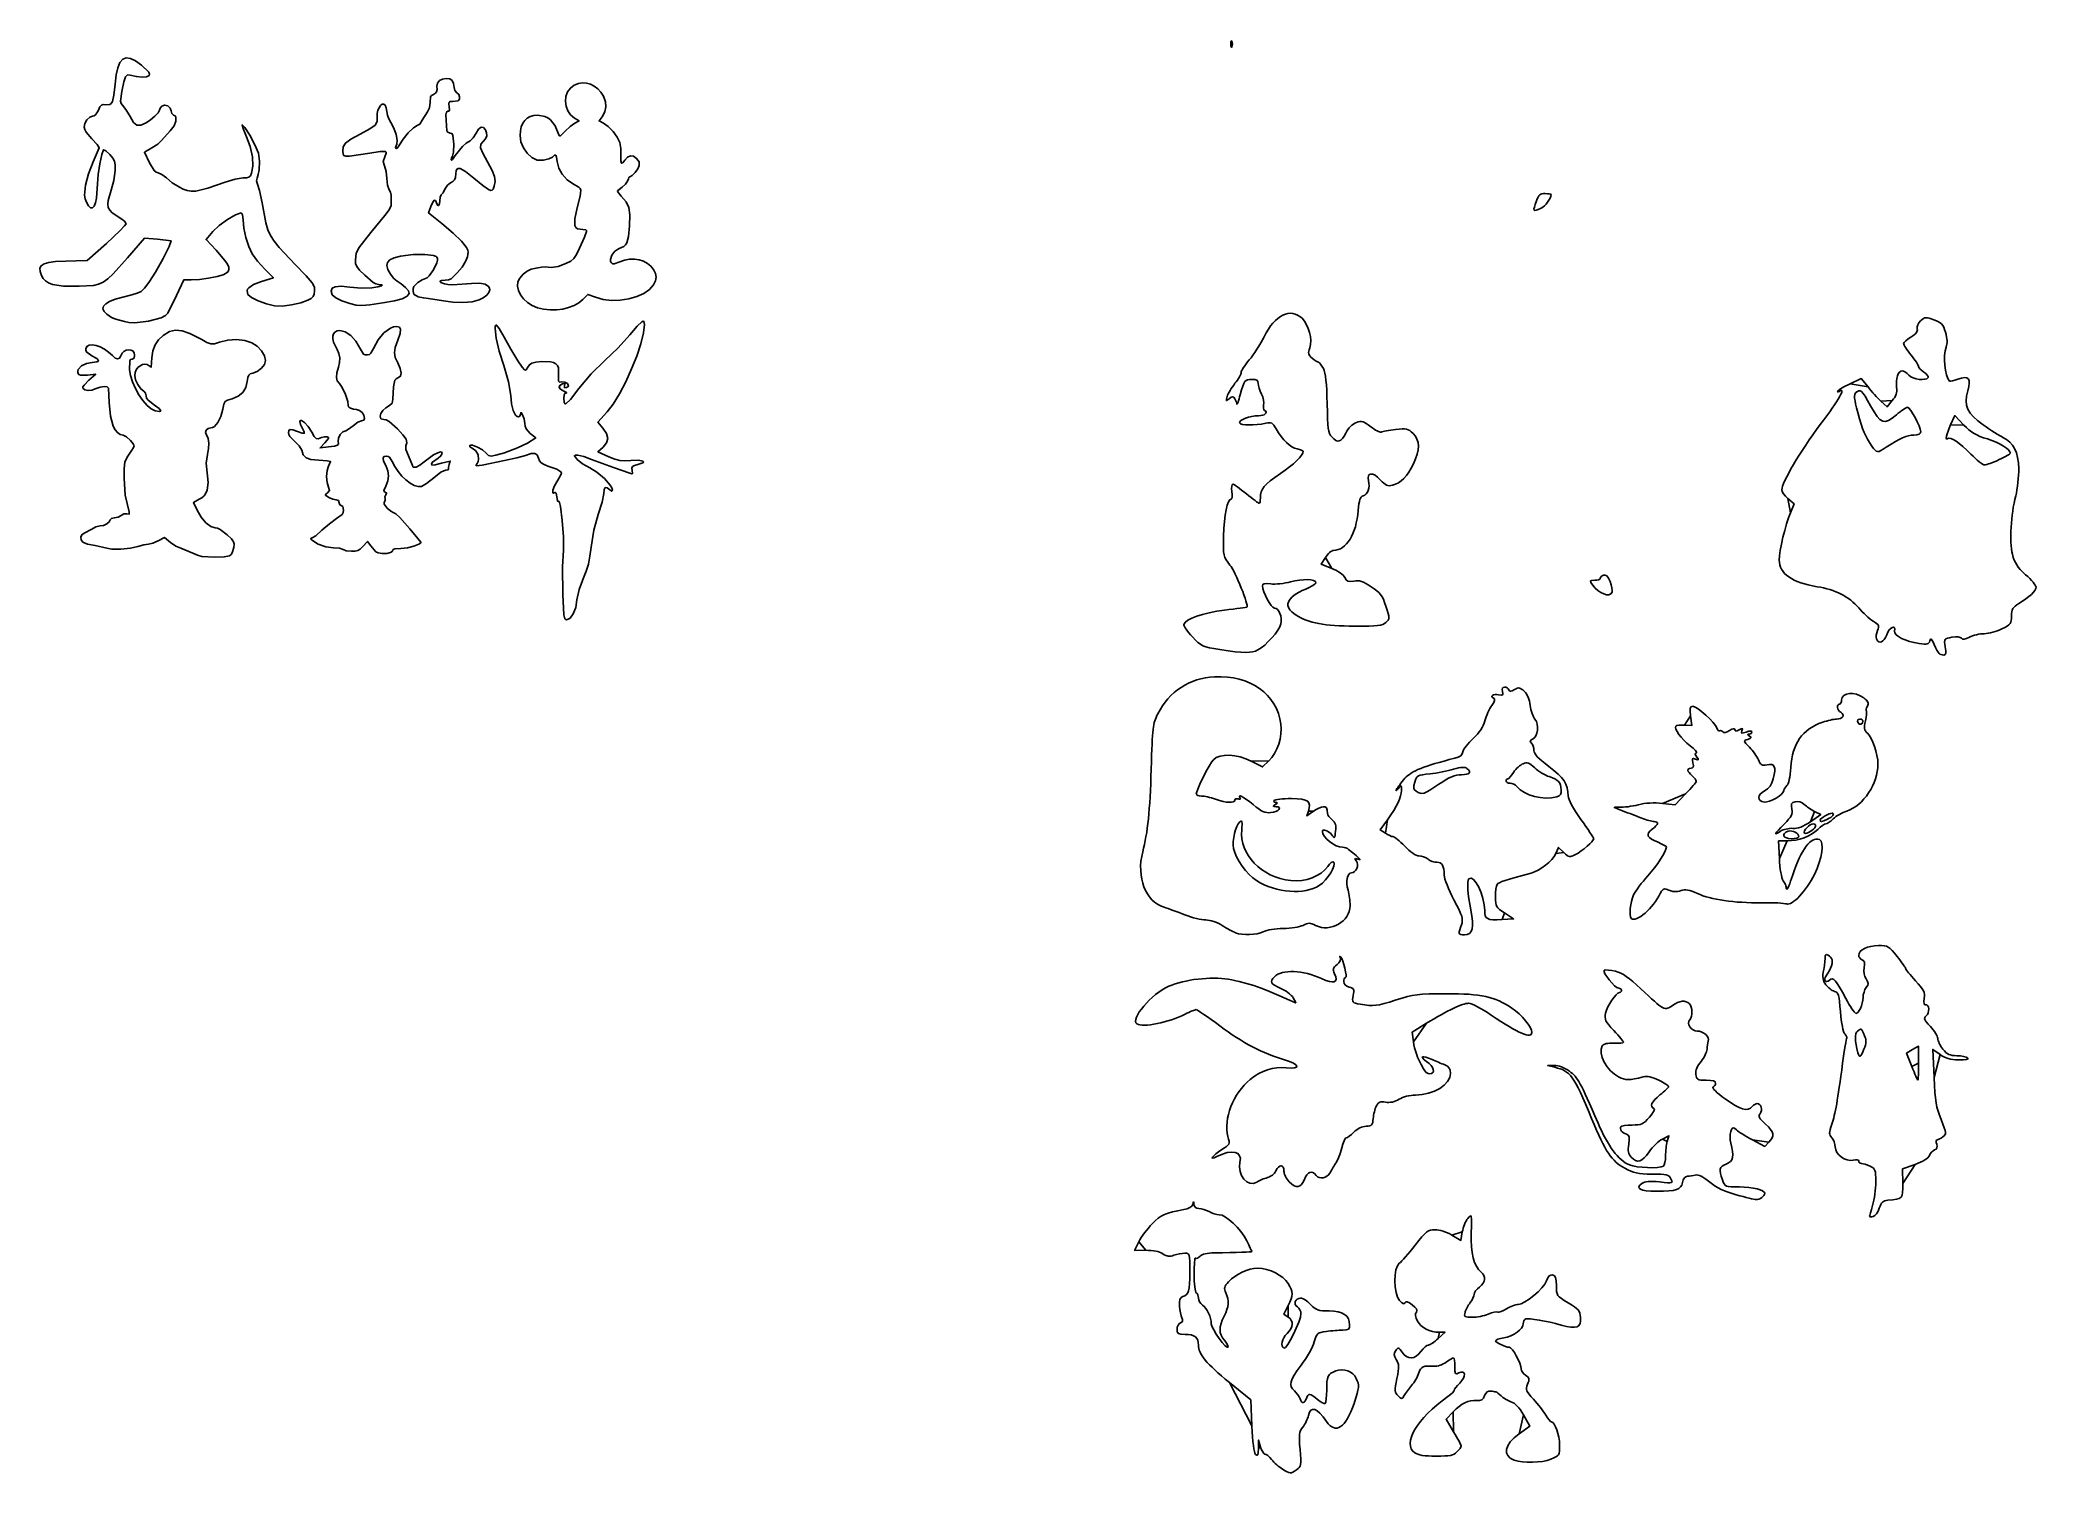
# Model space of a CAD drawing. Extents: x 18 to 281, y 18 to 207.
import ezdxf

# ---------------------------------------------------------------- set-up
doc = ezdxf.new("R2010")
doc.units = 0
doc.layers.get('0').update_dxf_attribs({"linetype": 'CONTINUOUS'})

msp = doc.modelspace()

# ---------------------------------------------------------------- linework, layer by layer
at = {"color": 7}
for points in [[(175.073773, 207.27982), (175.073773, 207.27982)], [(215.905797, 185.227053), (215.905797, 185.227053)], [(256.743982, 162.059645), (258.204809, 162.743862), (259.090835, 161.623965)], [(260.790608, 159.749741), (261.604354, 158.995412), (262.295584, 159.81689)], [(271.75175, 156.593266), (270.544411, 157.846762), (269.994058, 156.634124)], [(261.50568, 153.658655), (261.50568, 153.658655)], [(276.416307, 152.024594), (276.416307, 152.024594)], [(248.846408, 145.010547), (249.3398, 146.170718), (248.519998, 146.890082)], [(187.439057, 139.112284), (186.867921, 138.205932), (188.285724, 137.64122)], [(225.28994, 134.5041), (225.28994, 134.5041)], [(173.475752, 126.941445), (173.475752, 126.941445)], [(268.465678, 126.423155), (268.465678, 126.423155)], [(234.851214, 116.952773), (235.833641, 116.915839), (235.660779, 118.176997)], [(258.42464, 117.479256), (258.42464, 117.479256)], [(179.96386, 112.238615), (179.129284, 111.439037), (177.63902, 112.193039)], [(202.418625, 109.137044), (202.418625, 109.137044)], [(185.17454, 105.566941), (184.981957, 104.960172), (185.834088, 105.566941)], [(217.990547, 107.478974), (217.990547, 107.478974)], [(231.923483, 106.616345), (233.597504, 106.426951), (235.004404, 107.871364)], [(251.475237, 104.19531), (252.851389, 105.132858), (252.039682, 105.546491)], [(195.354219, 102.667793), (194.674767, 103.112988), (195.611524, 104.431682)], [(249.149179, 103.315668), (249.149179, 103.315668)], [(252.153248, 103.587307), (252.153248, 103.587307)], [(253.754695, 104.525679), (253.754695, 104.525679)], [(218.91511, 100.104417), (218.196442, 100.792946), (217.836104, 99.978882)], [(248.40366, 101.662405), (247.272677, 101.658143), (247.377918, 99.340693)], [(249.957974, 102.188044), (249.957974, 102.188044)], [(186.616348, 95.764279), (186.616348, 95.764279)], [(211.081863, 92.136694), (212.281307, 91.357044), (210.762726, 91.270458)], [(227.827521, 91.427114), (227.827521, 91.427125)], [(175.543114, 89.523519), (175.543114, 89.523533)], [(205.08464, 89.480486), (205.08464, 89.480486)], [(200.787282, 77.567048), (198.888813, 76.399266), (199.058138, 75.129266)], [(258.551559, 74.151047), (258.551559, 74.151047)], [(265.762418, 72.293917), (265.762418, 74.538569), (264.971781, 74.084804), (264.181141, 73.631041), (264.884862, 71.840152)], [(268.598097, 73.426351), (267.648196, 74.102742), (267.812195, 70.415243)], [(217.707015, 71.750801), (216.796863, 71.967045), (217.67174, 71.995933)], [(265.762418, 72.293917), (265.762418, 72.293917)], [(232.570587, 61.928098), (232.799955, 62.696928), (231.923508, 62.259701)], [(246.005009, 61.862978), (245.438707, 61.296677), (243.827641, 62.156391)], [(265.31673, 58.922878), (263.645752, 58.325887), (263.668499, 56.419849)], [(182.635144, 56.630883), (182.635144, 56.630883)], [(241.692986, 54.907174), (241.692983, 54.907163)], [(259.274347, 52.036901), (259.274361, 52.036907)], [(163.710041, 47.57157), (162.215424, 47.54998), (162.7951, 48.710187)], [(204.118224, 49.590556), (205.318064, 48.887405), (205.508248, 50.013094)], [(182.497716, 40.263939), (181.92406, 39.145932), (182.497716, 38.758732)], [(202.307896, 35.900377), (203.234877, 36.747044), (202.508539, 36.747044)], [(177.709079, 24.392695), (177.567968, 27.817036), (174.745746, 30.119145)], [(204.292561, 26.231695), (203.359368, 25.257221), (204.362389, 23.593798)], [(213.017272, 23.336391), (214.431287, 24.352261), (213.58886, 25.82243)], [(178.871496, 21.577599), (178.606656, 22.494821), (178.5812, 21.380044)], [(181.776328, 18.654045), (181.776274, 18.654045)], [(212.364786, 19.855203), (212.364783, 19.855203)]]:
    msp.add_lwpolyline(points, close=True, dxfattribs=at)
for points in [[(28.795534, 170.261113), (27.691746, 170.57795), (27.109632, 170.813925), (26.485078, 171.221454), (26.118663, 171.594916), (25.9688, 171.950097), (26.038131, 172.289085), (26.329302, 172.613971), (26.844956, 172.926844), (27.587738, 173.229796), (29.765261, 173.814294), (30.506725, 174.002364), (31.016934, 174.250382), (31.468876, 174.68022), (32.035538, 175.413752), (32.919307, 176.799167), (33.922522, 178.599283), (34.713161, 180.187042), (34.959203, 180.935387), (33.155969, 181.139948), (31.445584, 181.2634), (29.206103, 178.686564), (27.317363, 176.571024), (26.63125, 175.916598), (26.018152, 175.472881), (25.403703, 175.196231), (24.713535, 175.043008), (22.808578, 174.932275), (20.741526, 174.95469), (19.298257, 175.178821), (18.776077, 175.37643), (18.368485, 175.636347), (18.061698, 175.962533), (17.841928, 176.358948), (17.665762, 176.887245), (17.645753, 177.309305), (17.81075, 177.637313), (18.189603, 177.883457), (18.811159, 178.059924), (19.704268, 178.1789), (22.420538, 178.293127), (23.882423, 178.317285), (26.449358, 180.594313), (28.262254, 182.298562), (28.813744, 182.891787), (29.016291, 183.198479), (28.815361, 183.539986), (28.332275, 183.901673), (27.205053, 184.622858), (26.86694, 184.968522), (26.666887, 185.34027), (26.595693, 185.765128), (26.644154, 186.270124), (27.063231, 187.628637), (27.409688, 188.915302), (27.572553, 190.225322), (27.571008, 190.964603), (27.488615, 191.464953), (27.278596, 191.871438), (26.894172, 192.329127), (26.351988, 192.839132), (26.048869, 192.973652), (25.817522, 192.344134), (25.560456, 191.114516), (25.349011, 189.689083), (25.254527, 188.472118), (25.119916, 186.58884), (24.981009, 185.943006), (24.801636, 185.506461), (24.587247, 185.288267), (24.343294, 185.297488), (24.075227, 185.543188), (23.788498, 186.034432), (23.599827, 186.498232), (23.519914, 186.942997), (23.657171, 188.272956), (24.063904, 189.781542), (24.694375, 191.380372), (25.484174, 193.228327), (25.19236, 193.654889), (24.490766, 194.420863), (23.772768, 195.288203), (23.569593, 195.652719), (23.497359, 195.930026), (23.598718, 196.451777), (23.860429, 196.929247), (24.218939, 197.277796), (24.610699, 197.412788), (24.816916, 197.463502), (25.013299, 197.61451), (25.370082, 198.210603), (25.567031, 198.628836), (25.756662, 198.85709), (25.998192, 198.9378), (26.350838, 198.913401), (26.877847, 198.945226), (27.067289, 199.08029), (27.217341, 199.31679), (27.429236, 200.160103), (27.573447, 201.607176), (27.708738, 202.841987), (27.918922, 203.805484), (28.209644, 204.501716), (28.586547, 204.934734), (29.055275, 205.108589), (29.621474, 205.027331), (30.290786, 204.69501), (31.068857, 204.115677), (32.01893, 203.212922), (32.130368, 202.956682), (32.053045, 202.75646), (31.71268, 202.588169), (31.128431, 202.544938), (30.379087, 202.624615), (29.54344, 202.825046), (29.198774, 202.855796), (28.951835, 202.601046), (28.733275, 201.92162), (28.473741, 200.678344), (28.2952, 199.38958), (28.365011, 199.091349), (28.547023, 198.872414), (28.992511, 198.287461), (29.559611, 197.337756), (30.025615, 196.583784), (30.455242, 196.225497), (30.963496, 196.21805), (31.665378, 196.516597), (32.256912, 196.898806), (32.828928, 197.383444), (33.260684, 197.855436), (33.431435, 198.199709), (33.524561, 198.462603), (33.748461, 198.725619), (34.117845, 198.853395), (34.520345, 198.751622), (34.843972, 198.47817), (34.976734, 198.09091), (35.074006, 197.763931), (35.307871, 197.553713), (35.496098, 197.43207), (35.608858, 197.248541), (35.617877, 196.739911), (35.354716, 196.116005), (34.839165, 195.465006), (33.717092, 194.173379), (33.203077, 193.687392), (32.419742, 193.209545), (31.444619, 192.637768), (32.129264, 191.22254), (32.755666, 190.215337), (33.01278, 189.981542), (33.250034, 189.90704), (33.752586, 189.712498), (34.348428, 189.244769), (35.108481, 188.582498), (36.080522, 188.030604), (36.579249, 187.755621), (37.081796, 187.574833), (37.622519, 187.491908), (38.235773, 187.510516), (39.817293, 187.867008), (42.101197, 188.673664), (43.41666, 189.077007), (44.4798, 189.244769), (44.946537, 189.26625), (45.248256, 189.352642), (45.44568, 189.536868), (45.599533, 189.851851), (45.770857, 190.806792), (45.702476, 192.033534), (45.416081, 193.375069), (44.933359, 194.674386), (44.476371, 195.751559), (44.350068, 196.263359), (44.701141, 195.902496), (45.356339, 194.878944), (46.044078, 193.606704), (46.492775, 192.499776), (46.632374, 191.474388), (46.60048, 190.303881), (46.477996, 189.684335), (46.330219, 189.207928), (46.247856, 188.837264), (46.321613, 188.534949), (46.658086, 187.562705), (47.007568, 185.93341), (47.492316, 183.312756), (47.749189, 182.405271), (48.088814, 181.63044), (48.566004, 180.886331), (49.235574, 180.071012), (51.371108, 177.819019), (52.821508, 176.298986), (53.596909, 175.390048), (53.896609, 174.817593), (53.919902, 174.307012), (53.854014, 173.880864), (53.714561, 173.573983), (53.460264, 173.328453), (53.049839, 173.086358), (52.087939, 172.728088), (50.866219, 172.456356), (49.631481, 172.312879), (48.63053, 172.339373), (47.571478, 172.594331), (46.478181, 172.992295), (45.581663, 173.435592), (45.112948, 173.826548), (44.99996, 174.311907), (45.074057, 174.531701), (45.240067, 174.740907), (45.862385, 175.141557), (46.896028, 175.541867), (48.473157, 176.058912), (47.33395, 177.188097), (46.37804, 178.244976), (45.679527, 179.200313), (45.228614, 180.177417), (44.841688, 181.383383), (44.571123, 182.623363), (44.469296, 183.702511), (44.399186, 184.349547), (44.321503, 184.539945), (44.22425, 184.608865), (43.480588, 184.362588), (42.422856, 183.748273), (41.33525, 182.95269), (40.501971, 182.162614), (39.593926, 181.085727), (40.90252, 179.679084), (42.062439, 178.342415), (42.399359, 177.850252), (42.581118, 177.452426), (42.612865, 177.131606), (42.499751, 176.870457), (42.246925, 176.651648), (41.859536, 176.457847), (41.050813, 176.218291), (39.926961, 176.000164), (38.710968, 175.839558), (37.625822, 175.772566), (36.632416, 175.764015), (35.68667, 173.7293), (34.559613, 171.363448), (34.237382, 171.06254), (33.654231, 170.780099), (31.999421, 170.326896), (30.183687, 170.116385), (29.399381, 170.13731), (28.795534, 170.261113), (28.795534, 170.261113)], [(58.584874, 172.644937), (57.512873, 172.994973), (56.73168, 173.386604), (56.253796, 173.811723), (56.091723, 174.26222), (56.22468, 174.657099), (56.652897, 174.874052), (57.420394, 174.922866), (58.571192, 174.813324), (60.114578, 174.687446), (61.471923, 174.718432), (62.285578, 174.848372), (62.766166, 175.00211), (62.852404, 175.072526), (62.820387, 175.130439), (62.354943, 175.18415), (62.025744, 175.241726), (61.650357, 175.437994), (60.549127, 176.387847), (59.860256, 177.073764), (59.486892, 177.539108), (59.333172, 177.941741), (59.303234, 178.439521), (59.416587, 179.254271), (59.78321, 179.994783), (61.328204, 182.032987), (63.205606, 184.285351), (63.789665, 185.046894), (64.041785, 185.580638), (64.034635, 186.975932), (63.942467, 187.358796), (63.774159, 187.664742), (63.540513, 188.272338), (63.459306, 189.176674), (63.373299, 190.099413), (63.166512, 190.826009), (62.969624, 191.41511), (63.18432, 192.013578), (63.374634, 192.507604), (63.361669, 192.653491), (63.278667, 192.747883), (62.587677, 192.736126), (61.230044, 192.520172), (58.547576, 192.131352), (58.056675, 192.126637), (57.797775, 192.194114), (57.686844, 192.394681), (57.639853, 192.789237), (57.683285, 193.359534), (58.002601, 193.84696), (58.717252, 194.368024), (59.94669, 195.039234), (61.20443, 195.720897), (61.904501, 196.231131), (62.185779, 196.709898), (62.187142, 197.297159), (62.17994, 197.753175), (62.266492, 198.174), (62.621329, 198.806853), (62.83985, 198.967271), (63.052597, 198.989276), (63.234688, 198.847065), (63.361243, 198.51483), (63.566314, 197.534561), (63.740309, 197.033679), (64.008358, 196.542773), (64.397215, 195.817651), (64.690822, 194.978329), (64.837755, 194.212218), (64.786586, 193.706725), (64.602585, 193.253903), (64.635855, 193.158982), (64.751362, 193.130825), (64.92882, 193.274484), (65.132777, 193.619876), (65.598692, 194.353149), (66.296314, 195.186566), (66.995359, 195.870026), (67.465544, 196.153425), (67.803704, 196.341448), (68.130033, 196.861845), (68.818139, 197.992169), (69.093659, 198.513833), (69.174047, 199.244936), (69.247361, 199.961224), (69.383909, 200.14565), (69.616357, 200.283056), (69.890689, 200.438584), (70.042526, 200.63172), (70.097628, 200.922725), (70.081752, 201.371861), (70.149836, 201.774137), (70.399117, 202.096211), (70.79578, 202.310028), (71.30601, 202.387534), (71.764399, 202.31464), (72.086195, 202.092412), (72.275942, 201.715528), (72.338181, 201.17867), (72.442712, 200.776933), (72.716006, 200.49841), (72.963539, 200.270481), (73.080753, 199.967885), (73.056015, 199.666591), (72.877691, 199.442566), (72.136034, 199.323928), (71.847582, 199.316786), (71.703074, 199.241557), (71.669961, 199.049209), (71.715695, 198.690711), (71.737922, 198.175294), (71.66266, 198.072073), (71.521015, 198.042548), (71.352852, 197.943896), (71.277384, 197.56411), (71.376385, 195.458142), (71.513417, 195.282914), (71.818672, 195.174774), (72.05156, 195.104318), (72.186529, 194.906968), (72.299813, 193.715869), (72.283469, 192.659933), (72.158129, 192.119558), (72.019505, 191.893868), (71.963946, 191.628971), (72.007914, 191.582356), (72.124974, 191.67189), (72.507083, 192.186264), (73.461227, 193.402583), (73.960172, 193.841034), (74.456363, 194.148893), (74.872544, 194.530943), (75.266324, 195.154787), (75.585162, 195.67298), (75.91068, 195.925472), (76.21934, 195.903702), (76.487607, 195.599106), (76.648095, 195.179493), (76.655587, 194.793552), (76.507438, 194.427137), (76.201002, 194.066101), (75.882695, 193.681488), (75.842938, 193.231864), (76.122065, 192.521821), (76.760411, 191.355952), (77.360042, 190.23405), (77.680233, 189.414913), (77.758166, 188.760963), (77.631022, 188.134625), (77.499576, 187.776456), (77.373491, 187.607839), (77.195349, 187.594414), (76.907734, 187.701826), (76.125454, 188.233665), (74.957926, 189.203798), (73.866357, 190.093726), (73.13296, 190.48477), (72.886702, 190.496754), (72.71334, 190.388269), (72.607325, 190.160733), (72.563107, 189.815563), (72.519668, 189.307967), (72.411281, 188.976984), (72.201252, 188.759394), (71.852886, 188.59198), (71.456921, 188.282106), (71.134862, 187.776589), (70.883421, 187.283377), (70.657243, 187.003086), (70.510211, 186.721265), (70.449056, 186.224376), (70.4038, 185.798092), (70.292327, 185.595338), (70.151077, 185.639049), (70.016494, 185.952155), (69.88294, 186.260802), (69.717562, 186.284072), (69.519378, 186.021319), (69.287407, 185.471898), (68.978842, 184.613815), (70.70574, 183.234166), (72.216711, 181.961932), (73.320502, 180.888554), (73.997303, 180.035463), (74.169393, 179.698224), (74.227306, 179.424093), (74.133743, 178.838523), (73.856189, 178.181447), (73.399342, 177.461674), (72.767904, 176.688016), (71.943292, 175.911983), (71.602973, 175.782012), (71.1872, 175.750886), (70.671159, 175.700516), (70.472739, 175.573289), (70.600504, 175.405033), (71.063022, 175.231575), (71.523165, 175.142553), (72.120172, 175.121394), (74.644778, 175.300327), (75.691946, 175.323783), (76.448115, 175.189521), (76.906668, 174.899848), (77.022271, 174.697455), (77.060989, 174.457075), (76.950754, 174.12629), (76.648957, 173.766407), (76.198966, 173.418268), (75.644146, 173.122714), (74.717563, 172.88336), (73.488434, 172.777939), (72.165335, 172.812261), (70.956842, 172.992136), (68.973263, 173.305687), (68.286994, 173.379444), (67.61537, 173.541828), (67.074458, 173.832037), (66.967158, 174.038645), (66.927112, 174.334043), (66.945138, 174.633439), (67.044734, 174.890997), (67.571499, 175.420291), (68.140385, 175.787193), (68.565248, 175.9398), (68.791049, 176.034431), (69.061048, 176.288498), (69.629308, 177.095977), (70.061361, 178.004316), (70.161102, 178.384458), (70.14854, 178.655593), (69.970091, 178.83923), (69.610551, 178.981284), (68.463785, 179.135224), (66.939412, 179.10657), (65.268602, 178.884481), (64.436249, 178.674502), (63.874826, 178.4106), (63.558742, 178.075302), (63.462405, 177.651131), (63.605574, 177.140405), (63.953644, 176.519211), (64.397162, 175.95189), (64.826673, 175.602781), (65.367373, 175.254164), (65.908167, 174.775984), (66.309278, 174.308566), (66.430929, 173.992235), (66.139297, 173.600166), (65.505682, 173.275881), (64.457285, 172.993106), (62.921309, 172.725568), (61.196673, 172.479176), (60.153411, 172.388336), (59.409988, 172.445955), (58.584866, 172.644937), (58.584874, 172.644937)], [(83.344828, 172.082796), (82.640026, 172.376201), (82.019712, 172.781634), (81.500637, 173.271028), (81.099551, 173.816315), (80.833204, 174.389427), (80.718347, 174.962296), (80.771728, 175.506855), (81.0101, 175.995036), (81.472262, 176.519309), (81.981444, 176.91416), (82.543712, 177.183349), (83.165134, 177.330636), (83.893273, 177.473474), (84.36873, 177.480128), (85.182182, 177.387473), (86.081093, 177.532082), (87.109887, 177.919817), (87.74307, 178.250939), (88.15762, 178.592851), (88.498835, 179.110882), (88.912011, 179.970357), (89.572401, 181.426562), (89.832929, 182.149663), (89.826845, 182.316322), (89.737116, 182.395734), (89.328481, 182.420853), (88.627104, 182.534606), (88.416473, 182.70144), (88.293627, 182.963483), (88.294539, 183.838908), (88.596329, 185.292309), (88.979225, 186.848592), (89.067707, 187.631351), (88.983844, 187.852011), (88.805138, 188.022514), (88.134879, 188.404009), (87.28018, 189.003686), (86.622582, 189.719054), (86.176197, 190.530599), (85.955132, 191.418805), (85.877178, 191.975675), (85.776245, 192.231161), (85.607785, 192.226788), (85.32725, 192.004081), (84.849685, 191.765972), (84.150525, 191.59986), (83.328752, 191.595625), (82.618975, 191.943361), (81.981214, 192.508821), (81.493909, 193.216199), (81.182035, 194.018321), (81.070569, 194.868015), (81.107085, 195.476699), (81.220124, 196.009353), (81.408279, 196.464396), (81.670149, 196.840248), (82.004328, 197.135328), (82.409414, 197.348057), (82.884001, 197.476853), (83.426687, 197.520137), (84.342528, 197.372038), (84.734884, 197.182217), (85.087997, 196.911037), (85.689891, 196.112071), (86.175009, 194.950083), (86.25884, 194.80452), (86.397549, 194.816065), (87.001325, 195.39817), (87.674123, 196.044105), (88.286971, 196.484974), (88.857128, 196.779814), (88.262522, 197.141414), (87.739736, 197.572318), (87.364221, 198.113631), (87.136329, 198.72616), (87.056412, 199.370712), (87.124821, 200.008091), (87.341909, 200.599105), (87.708027, 201.104559), (88.223527, 201.485261), (88.75882, 201.695173), (89.303583, 201.783746), (89.845147, 201.755766), (90.370841, 201.61602), (90.867996, 201.369295), (91.323943, 201.020379), (91.726012, 200.574059), (92.061532, 200.035121), (92.335472, 199.312488), (92.397763, 198.622827), (92.247611, 197.953862), (91.884223, 197.293312), (91.506638, 196.763045), (92.060581, 196.476592), (92.696162, 196.025612), (93.339224, 195.371524), (93.885237, 194.636448), (94.229671, 193.942504), (94.373137, 193.124426), (94.382291, 192.174978), (94.359085, 191.504582), (94.43517, 191.189618), (94.617479, 191.222516), (94.912945, 191.595708), (95.265917, 191.989624), (95.652514, 192.161189), (96.055404, 192.10781), (96.457254, 191.82689), (96.772641, 191.369571), (96.801412, 190.876264), (96.612375, 190.431813), (96.26593, 189.9444), (95.876755, 189.551292), (95.559527, 189.389752), (95.441454, 189.312759), (95.392344, 189.127649), (95.270589, 188.818541), (94.963747, 188.411563), (94.559456, 188.006756), (94.145354, 187.704163), (93.967788, 187.578601), (93.940734, 187.435995), (94.41756, 186.850714), (95.084291, 186.073841), (95.437217, 185.337726), (95.549519, 184.375163), (95.494379, 182.918947), (95.368932, 181.509596), (95.159559, 180.665989), (94.996501, 180.396325), (94.780181, 180.196079), (94.144716, 179.907819), (93.58995, 179.562859), (93.176026, 179.028072), (92.990195, 178.463401), (93.010079, 178.219842), (93.119705, 178.028792), (93.288395, 177.906069), (93.493582, 177.881423), (94.244064, 178.151539), (94.869673, 178.373063), (95.513643, 178.48709), (96.156609, 178.497963), (96.779201, 178.410025), (97.362053, 178.227621), (97.885797, 177.955092), (98.331065, 177.596784), (98.678489, 177.157039), (98.954544, 176.610192), (99.047397, 176.13144), (98.957235, 175.654082), (98.684247, 175.111418), (98.151395, 174.493915), (97.394137, 173.972578), (96.463627, 173.558307), (95.411022, 173.262005), (94.287474, 173.094571), (93.144141, 173.066907), (92.032177, 173.189914), (91.002736, 173.474493), (90.001234, 173.855033), (89.367484, 173.201169), (88.83658, 172.754072), (88.199635, 172.386858), (87.477966, 172.103486), (86.692889, 171.907914), (85.865719, 171.804101), (85.017773, 171.796005), (84.170367, 171.887584), (83.344817, 172.082796), (83.344828, 172.082796)], [(37.848453, 139.668535), (36.244098, 140.330834), (35.609937, 140.612742), (34.887453, 141.094926), (34.102074, 141.719732), (33.274025, 141.29757), (32.551833, 140.999415), (31.978292, 140.875405), (31.370052, 140.776495), (30.564427, 140.538691), (29.592618, 140.330813), (28.330023, 140.216423), (27.161312, 140.214001), (26.471154, 140.34203), (24.946895, 140.662319), (23.934723, 140.868042), (23.332812, 141.103756), (23.086246, 141.429249), (23.040063, 141.780601), (23.184449, 142.091619), (23.509589, 142.296109), (24.51181, 142.851268), (25.042128, 143.137714), (25.592987, 143.260871), (26.063077, 143.339508), (26.488346, 143.533863), (26.796512, 143.798682), (26.915297, 144.088714), (27.078631, 144.262773), (27.471331, 144.33517), (27.961464, 144.432605), (28.359058, 144.666863), (28.718054, 144.869789), (29.121783, 144.861751), (29.443495, 144.832059), (29.436221, 145.124706), (28.92498, 147.311358), (28.767343, 149.590915), (28.761945, 150.874482), (28.867646, 151.685131), (29.182063, 152.370461), (29.802813, 153.278075), (30.023234, 153.613719), (30.077319, 153.858685), (29.94833, 154.127862), (29.61953, 154.536137), (29.087104, 155.035217), (28.627228, 155.260365), (28.234161, 155.358586), (27.885016, 155.589879), (27.581253, 155.950808), (27.324328, 156.437939), (26.956826, 157.777062), (26.794175, 159.579767), (26.722557, 161.446608), (26.53858, 161.635973), (26.138768, 161.693161), (25.619535, 161.619863), (25.077296, 161.417768), (24.514355, 161.202669), (24.003891, 161.142968), (23.587491, 161.23712), (23.306739, 161.483579), (23.324469, 161.635597), (23.477754, 161.8796), (24.088393, 162.508974), (25.012099, 163.304528), (23.913097, 163.198929), (22.992762, 163.185605), (22.784289, 163.287408), (22.666133, 163.478918), (22.637555, 163.712545), (22.715424, 163.952435), (23.128411, 164.404879), (23.780917, 164.743996), (24.548764, 164.877536), (25.161834, 164.934167), (25.313461, 165.004153), (25.361838, 165.101207), (25.148901, 165.374376), (24.52315, 165.749393), (23.842741, 166.203231), (23.721117, 166.421977), (23.712267, 166.672788), (23.853537, 166.977015), (24.147761, 167.144274), (24.560908, 167.183377), (25.058946, 167.103133), (25.607842, 166.912352), (26.173566, 166.619844), (26.722085, 166.234419), (27.219368, 165.764887), (27.585011, 165.441558), (27.897872, 165.329936), (28.146865, 165.430243), (28.320901, 165.742705), (28.491196, 166.074883), (28.742263, 166.318724), (29.04221, 166.47261), (29.359141, 166.53492), (29.661163, 166.504035), (29.916381, 166.378337), (30.092901, 166.156205), (30.158828, 165.836021), (30.071436, 165.451733), (29.834476, 165.310004), (29.619588, 165.265146), (29.504585, 165.073254), (29.489933, 163.904476), (29.606522, 163.12593), (29.868819, 162.282038), (30.247587, 161.4198), (30.713591, 160.586216), (31.237595, 159.828283), (31.790362, 159.193003), (32.342656, 158.727374), (32.865241, 158.478395), (33.434449, 158.387901), (33.570308, 158.41652), (33.607318, 158.491869), (33.385746, 158.775203), (32.77163, 159.222804), (31.921598, 159.887383), (31.731548, 160.165941), (31.672476, 160.437031), (31.577562, 160.827989), (31.34936, 161.06302), (30.966414, 161.375572), (30.579578, 161.936799), (30.280202, 162.585616), (30.159638, 163.160936), (30.214574, 163.545585), (30.365765, 163.893376), (30.591201, 164.189947), (30.868872, 164.420935), (31.176768, 164.571978), (31.492878, 164.628714), (31.795192, 164.576781), (32.0617, 164.401816), (32.329769, 164.23964), (32.424421, 165.456881), (32.569276, 166.407053), (32.855526, 167.198324), (33.300774, 167.865797), (33.92262, 168.444573), (34.741504, 168.939829), (35.555926, 169.140359), (36.436114, 169.050761), (37.452294, 168.675631), (39.024481, 167.889674), (39.703038, 167.494578), (40.212853, 167.320681), (40.71207, 167.344453), (41.358831, 167.542365), (42.460609, 167.818972), (43.602463, 167.895773), (44.695631, 167.774534), (45.651352, 167.457018), (46.344419, 167.00326), (46.91969, 166.405182), (47.31237, 165.746886), (47.457662, 165.112477), (47.303545, 164.613483), (46.905126, 164.106649), (46.3583, 163.68606), (45.758961, 163.445805), (45.421653, 163.348867), (45.21704, 163.180242), (45.099061, 162.871813), (45.021652, 162.355465), (44.823588, 161.548413), (44.428223, 160.901265), (43.833605, 160.411782), (43.037785, 160.077726), (42.408732, 159.893565), (42.090653, 159.710342), (41.939495, 159.366144), (41.811208, 158.699059), (41.542438, 157.729647), (41.155564, 156.945075), (40.698528, 156.419761), (40.458682, 156.277579), (40.219274, 156.228119), (39.856387, 156.134956), (39.611215, 155.900817), (39.525363, 155.593726), (39.640437, 155.281709), (39.854187, 154.834586), (39.951223, 154.219121), (39.92854, 153.489628), (39.783137, 152.700423), (39.614507, 151.568999), (39.737863, 150.273721), (39.854782, 148.993346), (39.718925, 147.989317), (39.556014, 147.590301), (39.329678, 147.259614), (39.039841, 146.997004), (38.686427, 146.802218), (37.943302, 146.377891), (38.399085, 145.353673), (38.953588, 144.42971), (39.575762, 143.69607), (40.204473, 143.212252), (40.778588, 143.037758), (41.099902, 142.979468), (41.472392, 142.803576), (42.3813, 142.092852), (42.930613, 141.558046), (43.215558, 141.180902), (43.297916, 140.840777), (43.239467, 140.417028), (43.034816, 139.717402), (42.887097, 139.492889), (42.678114, 139.335983), (41.983355, 139.177209), (40.764533, 139.145521), (39.041982, 139.244254), (38.446039, 139.403694), (37.848453, 139.668535), (37.848453, 139.668535)], [(62.022725, 139.862092), (61.36386, 140.654049), (60.894059, 141.213078), (60.295147, 140.560879), (59.949268, 140.215532), (59.646283, 140.020299), (59.293777, 139.935732), (58.799332, 139.922383), (58.101499, 139.996458), (57.683208, 140.155309), (57.221645, 140.310138), (56.419781, 140.374537), (55.393089, 140.485848), (54.407277, 140.85706), (53.510636, 141.432702), (53.425268, 141.612282), (53.620873, 141.678937), (54.065388, 141.976315), (54.878687, 142.69129), (55.897474, 143.560475), (56.836036, 144.22862), (57.562498, 144.767831), (57.688428, 145.02586), (57.721164, 145.359207), (57.656163, 145.817917), (57.445348, 145.964823), (57.247359, 146.073522), (57.165833, 146.337508), (57.071504, 146.618152), (56.783893, 146.710194), (56.341716, 146.799362), (55.814948, 147.013747), (55.350647, 147.31866), (55.401438, 147.445377), (55.616173, 147.631669), (55.898714, 147.969044), (55.753181, 148.39959), (55.568986, 149.003007), (55.510782, 149.793729), (55.577545, 150.583089), (55.768251, 151.182423), (56.041163, 151.76467), (55.580061, 151.871316), (54.462169, 151.964283), (53.422348, 152.05888), (52.789129, 152.258526), (52.432348, 152.639569), (52.221838, 153.27836), (51.900822, 153.837494), (51.281307, 154.465452), (50.661549, 155.083137), (50.508266, 155.347179), (50.457487, 155.583927), (50.501139, 155.875685), (50.674829, 155.993765), (51.042655, 155.946557), (51.668717, 155.742448), (52.27935, 155.538374), (52.56001, 155.514747), (52.558365, 155.699013), (52.322087, 156.118616), (52.056041, 156.665781), (51.980787, 157.068108), (52.051352, 157.188435), (52.182736, 157.201245), (52.578394, 156.949083), (53.068625, 156.401156), (53.554294, 155.646998), (53.886404, 155.067709), (54.134637, 154.796863), (54.408098, 154.77278), (54.815895, 154.933777), (55.237343, 155.046367), (55.600809, 155.020986), (55.74678, 154.93364), (55.754776, 154.80279), (55.286591, 154.234817), (54.650203, 153.572278), (55.76826, 153.705018), (56.5619, 153.80781), (56.95524, 153.91832), (57.069055, 154.108047), (57.024126, 154.448493), (57.074958, 154.881935), (57.317387, 155.336623), (57.666234, 155.695371), (58.036319, 155.840994), (58.422468, 156.032579), (59.004722, 156.493196), (59.631095, 156.953811), (60.123316, 157.145395), (60.417624, 157.230878), (60.520001, 157.476619), (60.426882, 157.892144), (60.184375, 158.26469), (59.847756, 158.53308), (59.472299, 158.636137), (59.04731, 158.690982), (58.662172, 158.827126), (58.404857, 159.001983), (58.363338, 159.172966), (58.31498, 159.711925), (58.003422, 160.636462), (57.581938, 161.560134), (57.2038, 162.096495), (56.920456, 162.415949), (56.805767, 162.869525), (56.858798, 163.473287), (57.078612, 164.2433), (57.233647, 164.865845), (57.254394, 165.465633), (57.141668, 166.032358), (56.896279, 166.555711), (56.428193, 167.542421), (56.335927, 167.97005), (56.336447, 168.341209), (56.428456, 168.646407), (56.610655, 168.876155), (56.881745, 169.020963), (57.24043, 169.071341), (57.979076, 168.903986), (58.701871, 168.42219), (59.374806, 167.656351), (59.963874, 166.636869), (60.385541, 165.940121), (60.598213, 165.84867), (60.890088, 165.86338), (61.161732, 165.936272), (61.37001, 166.083889), (61.716257, 166.728778), (62.296741, 167.839223), (63.071851, 168.762706), (63.931388, 169.394384), (64.358379, 169.568033), (64.765151, 169.629415), (65.136307, 169.541631), (65.282585, 169.243008), (65.208152, 168.683818), (64.91717, 167.814331), (64.579246, 166.839258), (64.464349, 166.142192), (64.571333, 165.53386), (64.899052, 164.824986), (65.24408, 164.047739), (65.361868, 163.446446), (65.252326, 163.03225), (64.915364, 162.816294), (64.67658, 162.721382), (64.525078, 162.539388), (64.356683, 161.648103), (64.246596, 159.993358), (64.149748, 159.48197), (63.826977, 159.178114), (63.320792, 158.860438), (62.923041, 158.497146), (62.662955, 158.121088), (62.569765, 157.765115), (62.671681, 157.417475), (63.082207, 157.32946), (63.387872, 157.263996), (63.760675, 157.053321), (64.852465, 156.095415), (65.589765, 155.318244), (65.995942, 154.7301), (66.105907, 154.259361), (65.954571, 153.834406), (65.989486, 153.368986), (66.325933, 152.530006), (66.851476, 151.229009), (66.888559, 151.08878), (66.987781, 151.011557), (67.337579, 151.035067), (67.830743, 151.277422), (68.397143, 151.716506), (69.631269, 152.646741), (70.17977, 152.937727), (70.573257, 153.045851), (70.762369, 152.954372), (70.748812, 152.733452), (70.564873, 152.463363), (70.242839, 152.224382), (69.514372, 151.695659), (69.363142, 151.463081), (69.408816, 151.311768), (69.840147, 151.349434), (70.668213, 151.566629), (71.847956, 151.842521), (71.707048, 151.380873), (71.591825, 151.050067), (71.609774, 150.805885), (71.551772, 150.676892), (71.252752, 150.623394), (70.977519, 150.558079), (70.614454, 150.365473), (69.656627, 149.618406), (68.720953, 148.873441), (68.052981, 148.493613), (67.602192, 148.479697), (67.090645, 148.630511), (66.543549, 148.924673), (65.986116, 149.340805), (65.443554, 149.857527), (64.941076, 150.453459), (64.50389, 151.107221), (64.157208, 151.797433), (63.832335, 152.341966), (63.643017, 152.454045), (63.405817, 152.486823), (63.081087, 152.422182), (62.959065, 152.209803), (63.037751, 151.822002), (63.315147, 151.231092), (63.580855, 150.561936), (63.670879, 149.882117), (63.585182, 149.204244), (63.323727, 148.540927), (63.069978, 147.957004), (63.108558, 147.830473), (63.25154, 147.749525), (63.439264, 147.605722), (63.320109, 147.36835), (63.199146, 147.118732), (63.221991, 146.896537), (63.253812, 146.685151), (63.154422, 146.461525), (63.095327, 146.321658), (63.132495, 146.146047), (63.520509, 145.631146), (63.984186, 145.208781), (64.314121, 145.033108), (64.663439, 144.860819), (65.19353, 144.395092), (66.485169, 142.890164), (67.576195, 141.603468), (67.973736, 141.119327), (67.901813, 140.991884), (67.703549, 140.854618), (67.033031, 140.583675), (66.172251, 140.372621), (65.331275, 140.287575), (64.527236, 140.231706), (64.318125, 140.163944), (64.246879, 140.071478), (64.160295, 139.885633), (63.952123, 139.742271), (63.461025, 139.64364), (62.867925, 139.637431), (62.334577, 139.713596), (62.022739, 139.862092), (62.022725, 139.862092)], [(86.706287, 134.190528), (86.673393, 137.866102), (86.780308, 140.046639), (86.779189, 141.812193), (86.626566, 143.996023), (86.396431, 145.822799), (86.27542, 146.360001), (86.16278, 146.517191), (86.066116, 146.51575), (85.986956, 146.625567), (85.913826, 147.102195), (85.832977, 147.579428), (85.743496, 147.679507), (85.631604, 147.666639), (85.470485, 147.602461), (85.377005, 147.643115), (85.379192, 147.983784), (85.610623, 148.578382), (86.043756, 149.316643), (86.458487, 149.998965), (86.515533, 150.234881), (86.452923, 150.427873), (85.9104, 150.766806), (84.714255, 151.179203), (84.22833, 151.372619), (83.867969, 151.602396), (83.62324, 151.876806), (83.484215, 152.204124), (83.301652, 152.646908), (82.997152, 152.847525), (82.507486, 152.819736), (81.769421, 152.5773), (80.627997, 152.24958), (78.999382, 151.897608), (76.036049, 151.313794), (75.276492, 151.20958), (75.249523, 151.31219), (75.407116, 151.535824), (75.535767, 151.767239), (75.59182, 152.042561), (75.510683, 152.64956), (75.212802, 153.2061), (74.747275, 153.561457), (74.446317, 153.734814), (74.404291, 153.890068), (74.551683, 153.940976), (74.789934, 153.916297), (75.429943, 153.690252), (76.106175, 153.312069), (76.600493, 152.881889), (76.8777, 152.583387), (77.227234, 152.490374), (77.86312, 152.608252), (78.999382, 152.942423), (80.710973, 153.565705), (82.051889, 154.219083), (83.128841, 154.893893), (82.404667, 155.463528), (81.871976, 156.082637), (81.727591, 156.432787), (81.676172, 156.78879), (81.588758, 157.401197), (81.399968, 157.964254), (81.21033, 158.251958), (81.146607, 158.221926), (81.120369, 158.038306), (81.037376, 157.789157), (80.843755, 157.685528), (80.655833, 157.742973), (80.477093, 157.90768), (80.163632, 158.513119), (79.936312, 159.410318), (79.828071, 160.507751), (79.548903, 162.297001), (78.909748, 164.458862), (78.312849, 166.343927), (77.907579, 168.071414), (77.752129, 169.331293), (77.786271, 169.688995), (77.90469, 169.813534), (78.318658, 169.333731), (78.965651, 168.190757), (79.830056, 166.610443), (80.766739, 165.079161), (81.332794, 164.244181), (81.664785, 163.873276), (81.778222, 163.839101), (81.875401, 163.893646), (82.077329, 164.232494), (82.30022, 164.563499), (82.623972, 164.774676), (83.129441, 164.898713), (83.897481, 164.968293), (85.069692, 164.951565), (85.479457, 164.858421), (85.784194, 164.699204), (85.993302, 164.46675), (86.11618, 164.153893), (86.140846, 163.258317), (86.14532, 162.389251), (86.279979, 162.270311), (86.529387, 162.296224), (86.989851, 162.281469), (87.330659, 162.067797), (87.439835, 161.779998), (87.372568, 161.647297), (87.205402, 161.54286), (86.930657, 161.523976), (86.9474, 161.795325), (86.961017, 162.069128), (86.650805, 162.032978), (86.303627, 161.822482), (86.221107, 161.576933), (86.398497, 161.32141), (86.831049, 161.080989), (87.176817, 160.895473), (87.202076, 160.834948), (87.116432, 160.807863), (86.993384, 160.740975), (86.904336, 160.576521), (86.829538, 160.086197), (86.894646, 159.599456), (86.980478, 159.43948), (87.102264, 159.378862), (87.703308, 159.979907), (88.841332, 161.424973), (90.469339, 163.356863), (92.248434, 165.128358), (94.001695, 166.806817), (95.567587, 168.515024), (96.543593, 169.656989), (97.127528, 170.223056), (97.301045, 170.310616), (97.410834, 170.278788), (97.484949, 169.889749), (97.357767, 168.755007), (97.004876, 167.329503), (96.469256, 165.714103), (95.793886, 164.009673), (95.021747, 162.31708), (94.195819, 160.737191), (93.359081, 159.370872), (92.554515, 158.31899), (91.337494, 156.965368), (92.012333, 156.180821), (92.493298, 155.474236), (92.654213, 154.831597), (92.495105, 154.232947), (92.016001, 153.658333), (91.34484, 153.060513), (92.778151, 152.39645), (93.5569, 152.071107), (94.216906, 151.896062), (94.88124, 151.850847), (95.672969, 151.914993), (96.697749, 151.955117), (97.281266, 151.826455), (97.366624, 151.722858), (97.292557, 151.605898), (96.600662, 151.370338), (96.168629, 151.25838), (95.924701, 151.115519), (95.838364, 150.909515), (95.879104, 150.608129), (95.907058, 150.180428), (95.786117, 150.152545), (95.559347, 150.229852), (93.392718, 150.980338), (90.492391, 152.063721), (89.463512, 152.446372), (88.684758, 152.605528), (88.35342, 152.594624), (88.234223, 152.52856), (88.604206, 152.030842), (89.308282, 151.476), (90.270725, 150.949025), (91.220662, 150.364759), (92.191542, 149.527964), (92.947233, 148.67037), (93.170592, 148.306189), (93.251604, 148.023707), (93.176835, 147.842232), (92.912938, 148.033528), (92.558661, 148.312105), (92.312667, 148.324819), (92.169253, 148.068097), (92.122715, 147.538367), (91.909139, 146.38611), (91.395646, 144.7867), (90.809683, 142.727729), (90.440826, 140.451609), (90.293053, 139.265174), (90.082574, 138.218326), (89.799997, 137.273117), (89.435929, 136.391596), (88.862468, 134.86345), (88.575041, 133.496242), (88.408338, 132.502943), (88.083388, 131.66654), (87.654835, 131.089531), (87.418783, 130.930331), (87.177321, 130.874417), (86.966141, 131.01118), (86.830592, 131.51546), (86.706287, 134.190528), (86.706287, 134.190528)]]:
    msp.add_lwpolyline(points, dxfattribs=at)
for points in [[(175.073773, 207.27982), (174.995479, 207.473848), (174.931423, 207.315098), (174.931423, 206.927042)], [(174.931423, 206.927042), (174.931423, 206.538987), (174.995479, 206.380237), (175.073773, 206.574265)], [(175.073773, 206.574265), (175.152064, 206.768292), (175.152064, 207.085792), (175.073773, 207.27982)], [(215.301336, 186.234228), (214.773352, 184.774115), (214.803059, 184.724613), (215.905797, 185.227053)], [(216.430225, 187.171488), (215.791694, 187.171488), (215.575281, 186.991811), (215.301336, 186.234228)], [(215.905797, 185.227053), (216.472522, 185.48527), (217.220196, 186.518615), (217.220196, 187.043655)], [(217.220196, 187.043655), (217.220196, 187.113963), (216.864709, 187.171488), (216.430225, 187.171488)], [(179.333556, 168.262599), (180.739206, 171.141636), (182.857137, 172.171315), (184.33452, 170.693929)], [(184.33452, 170.693929), (185.247551, 169.780901), (185.737729, 167.902416), (185.351818, 166.795396)], [(264.753906, 168.21297), (265.447111, 168.621972), (265.681945, 168.932699), (265.583207, 169.310279)], [(265.583207, 169.310279), (265.501292, 169.62352), (265.687158, 170.055749), (266.041767, 170.376667)], [(266.041767, 170.376667), (266.593605, 170.876073), (266.724395, 170.885767), (267.795513, 170.506681)], [(267.795513, 170.506681), (268.800879, 170.150863), (269.000311, 169.93502), (269.313426, 168.863859)], [(269.313426, 168.863859), (269.566271, 167.998888), (269.590365, 167.410948), (269.394119, 166.894787)], [(177.367943, 165.188976), (177.956427, 165.870523), (178.840954, 167.253655), (179.333556, 168.262599)], [(185.351818, 166.795396), (185.095142, 166.059093), (185.139423, 165.877178), (185.686429, 165.420751)], [(263.786863, 167.346568), (263.786863, 167.509275), (264.222032, 167.899159), (264.753906, 168.21297)], [(264.77464, 165.845281), (264.231363, 166.508278), (263.786863, 167.183858), (263.786863, 167.346568)], [(269.394119, 166.894787), (268.942453, 165.706817), (269.212023, 163.159), (269.87174, 162.38058)], [(175.479916, 162.107761), (175.929846, 162.680698), (176.297974, 163.329569), (176.297974, 163.549649)], [(176.297974, 163.549649), (176.297974, 163.769731), (176.779459, 164.507429), (177.367943, 165.188976)], [(185.686429, 165.420751), (186.033167, 165.131428), (186.40885, 164.890487), (186.521282, 164.885322)], [(186.521282, 164.885322), (186.633711, 164.880157), (186.918806, 164.502505), (187.154826, 164.046095)], [(187.154826, 164.046095), (187.463238, 163.449689), (187.604208, 162.147908), (187.655962, 159.418381)], [(262.862308, 161.562268), (262.710806, 162.686481), (263.065469, 163.747044), (263.592917, 163.747044)], [(263.592917, 163.747044), (263.806694, 163.747044), (264.211469, 163.493044), (264.492418, 163.182599)], [(265.762418, 164.341054), (265.762418, 164.505378), (265.317918, 165.182282), (264.77464, 165.845281)], [(266.46555, 163.581568), (266.078829, 163.834959), (265.762418, 164.176727), (265.762418, 164.341054)], [(267.01334, 162.869507), (267.098777, 163.007748), (266.852273, 163.328178), (266.46555, 163.581568)], [(174.451428, 160.362635), (174.567164, 160.749474), (175.029983, 161.53478), (175.479916, 162.107761)], [(177.725739, 162.618155), (176.746967, 162.618155), (176.704972, 162.563477), (176.177335, 160.602066)], [(178.555752, 162.097071), (178.555752, 162.485581), (178.344579, 162.618155), (177.725739, 162.618155)], [(178.998745, 160.687983), (178.755096, 161.176386), (178.555752, 161.810474), (178.555752, 162.097071)], [(252.775243, 156.650058), (255.307973, 160.026133), (256.216164, 161.619672), (255.27659, 161.038983)], [(255.27659, 161.038983), (255.097384, 160.928228), (255.02555, 160.95862), (255.116959, 161.106522)], [(255.116959, 161.106522), (255.208365, 161.254423), (255.940526, 161.683327), (256.743982, 162.059645)], [(257.482103, 160.876107), (257.19902, 160.611668), (257.251759, 160.081098), (257.744567, 158.235622)], [(259.412418, 159.152313), (258.23722, 161.273388), (258.068595, 161.423971), (257.482103, 160.876107)], [(259.090835, 161.623965), (259.57815, 161.008023), (260.343049, 160.164622), (260.790608, 159.749741)], [(262.295584, 159.81689), (262.811373, 160.429871), (262.955213, 160.872864), (262.862308, 161.562268)], [(264.492418, 163.182599), (265.01769, 162.602181), (266.717639, 162.39105), (267.01334, 162.869507)], [(269.87174, 162.38058), (269.916704, 162.327525), (270.407418, 162.448257), (270.962216, 162.648875)], [(270.962216, 162.648875), (272.393052, 163.166273), (272.729853, 162.767193), (272.26464, 161.105621)], [(272.26464, 161.105621), (271.717208, 159.150383), (272.189313, 158.115553), (274.317576, 156.605673)], [(174.726552, 160.062266), (174.283949, 159.694936), (174.259613, 159.721505), (174.451428, 160.362635)], [(175.468494, 160.060008), (175.246276, 160.411188), (175.147388, 160.411485), (174.726552, 160.062266)], [(175.747779, 159.372599), (175.735192, 159.527821), (175.60951, 159.837154), (175.468494, 160.060008)], [(176.177335, 160.602066), (175.953671, 159.770637), (175.760372, 159.217377), (175.747779, 159.372599)], [(178.581208, 157.820377), (179.422874, 157.820377), (179.888015, 158.225815), (179.395541, 158.530183)], [(179.269486, 159.257263), (179.364225, 159.555759), (179.242393, 160.199581), (178.998745, 160.687983)], [(179.395541, 158.530183), (179.231473, 158.631582), (179.174747, 158.958768), (179.269486, 159.257263)], [(187.655962, 159.418381), (187.718085, 156.142072), (187.801806, 155.539017), (188.265602, 155.027111)], [(257.744567, 158.235622), (258.383089, 155.844463), (258.689489, 155.116773), (259.612762, 153.79871)], [(262.850562, 157.950239), (261.220196, 156.554703), (260.763097, 156.71452), (259.412418, 159.152313)], [(264.320861, 158.949266), (264.154121, 158.949266), (263.492488, 158.499703), (262.850562, 157.950239)], [(266.04464, 155.713091), (266.04464, 156.364881), (264.668042, 158.949266), (264.320861, 158.949266)], [(176.09912, 156.871075), (175.970218, 157.250257), (177.460882, 157.820377), (178.581208, 157.820377)], [(179.543529, 156.82847), (178.090195, 156.508509), (176.214487, 156.531711), (176.09912, 156.871075)], [(180.924028, 156.077068), (180.451898, 156.906476), (180.292333, 156.993325), (179.543529, 156.82847)], [(183.675415, 153.43722), (182.78795, 153.63214), (181.747547, 154.630366), (180.924028, 156.077068)], [(190.110971, 155.53145), (190.470553, 156.236286), (190.972615, 156.734335), (191.513686, 156.922953)], [(191.513686, 156.922953), (192.256193, 157.181793), (192.48164, 157.117167), (193.410078, 156.379339)], [(193.410078, 156.379339), (193.989616, 155.918781), (194.611066, 155.598478), (194.791079, 155.667555)], [(194.791079, 155.667555), (194.971091, 155.736631), (195.828909, 155.881925), (196.697338, 155.990428)], [(196.697338, 155.990428), (198.148519, 156.171742), (198.334816, 156.129191), (198.999359, 155.464648)], [(247.700196, 148.025564), (247.700196, 148.990084), (250.1429, 153.141195), (252.775243, 156.650058)], [(265.127418, 155.266822), (265.757525, 155.276135), (266.04464, 155.415829), (266.04464, 155.713091)], [(269.994058, 156.634124), (269.461598, 155.46092), (269.246308, 154.436857), (269.608198, 154.798751)], [(274.850801, 154.758915), (273.379977, 155.210535), (272.69046, 155.618665), (271.75175, 156.593266)], [(274.317576, 156.605673), (275.277851, 155.924414), (276.439788, 155.188776), (276.899661, 154.97092)], [(181.47934, 150.173557), (183.212785, 151.343275), (184.482418, 152.593765), (184.482418, 153.131356)], [(184.482418, 153.131356), (184.482418, 153.202095), (184.119266, 153.339735), (183.675415, 153.43722)], [(188.265602, 155.027111), (189.041699, 154.170507), (189.477421, 154.289591), (190.110971, 155.53145)], [(198.999359, 155.464648), (199.920011, 154.543997), (199.935646, 153.345337), (199.051458, 151.470377)], [(259.612762, 153.79871), (260.268384, 152.862746), (260.29224, 152.860982), (261.50568, 153.658655)], [(261.50568, 153.658655), (263.34271, 154.866253), (264.214438, 155.253329), (265.127418, 155.266822)], [(269.608198, 154.798751), (269.918169, 155.108721), (271.221979, 154.240569), (272.666254, 152.76252)], [(277.897974, 152.868506), (277.897974, 153.379924), (276.483008, 154.257742), (274.850801, 154.758915)], [(276.899661, 154.97092), (278.303479, 154.305892), (278.949441, 153.034004), (278.994111, 150.846988)], [(194.674326, 149.364254), (193.693841, 150.437748), (192.825339, 150.368356), (193.108747, 149.239165)], [(199.051458, 151.470377), (198.285439, 149.846005), (197.36945, 148.91254), (196.274986, 148.640938)], [(272.666254, 152.76252), (273.436529, 151.974228), (274.262029, 151.330508), (274.500698, 151.332023)], [(274.500698, 151.332023), (274.739365, 151.333434), (275.60139, 151.645197), (276.416307, 152.024594)], [(276.416307, 152.024594), (277.231224, 152.403993), (277.897974, 152.783752), (277.897974, 152.868506)], [(278.994111, 150.846988), (279.015644, 149.792851), (278.833755, 148.168377), (278.589915, 147.237044)], [(174.968462, 146.81371), (175.124533, 146.81371), (175.17379, 147.239823), (175.082643, 147.801488)], [(175.082643, 147.801488), (174.99448, 148.344766), (175.036421, 148.789266), (175.175844, 148.789266)], [(175.175844, 148.789266), (175.315268, 148.789266), (176.130989, 148.217766), (176.988557, 147.519266)], [(178.837974, 146.973375), (178.837974, 148.143366), (179.299653, 148.70272), (181.47934, 150.173557)], [(193.108747, 149.239165), (193.341035, 148.313659), (193.035499, 147.443619), (192.408288, 147.244548)], [(196.274986, 148.640938), (195.643444, 148.484215), (195.361927, 148.611426), (194.674326, 149.364254)], [(248.519998, 146.890082), (248.069108, 147.285733), (247.700196, 147.796702), (247.700196, 148.025564)], [(173.979451, 141.932725), (174.042781, 144.686508), (174.473805, 146.81371), (174.968462, 146.81371)], [(176.988557, 147.519266), (177.846129, 146.820766), (178.613071, 146.249266), (178.692875, 146.249266)], [(178.692875, 146.249266), (178.772679, 146.249266), (178.837974, 146.575114), (178.837974, 146.973375)], [(191.755322, 145.325011), (191.501028, 142.157052), (190.213482, 140.068472), (188.490804, 140.029506)], [(192.408288, 147.244548), (192.008387, 147.117627), (191.865498, 146.697565), (191.755322, 145.325011)], [(247.361529, 138.762119), (247.361529, 140.004032), (248.177502, 143.437675), (248.846408, 145.010547)], [(278.589915, 147.237044), (277.946866, 144.780957), (277.754419, 141.250769), (278.169297, 139.521362)], [(174.822358, 138.102862), (173.931718, 139.211143), (173.918265, 139.272261), (173.979451, 141.932725)], [(188.490804, 140.029506), (188.226469, 140.023523), (187.753182, 139.610775), (187.439057, 139.112284)], [(177.062672, 132.547185), (177.342995, 132.729735), (175.532773, 137.218843), (174.822358, 138.102862)], [(188.285724, 137.64122), (189.13613, 137.3025), (189.815058, 136.822403), (189.982213, 136.441558)], [(252.354348, 135.243), (249.084394, 135.765379), (247.361529, 136.979716), (247.361529, 138.762119)], [(278.169297, 139.521362), (278.450184, 138.350492), (278.787843, 137.824543), (279.901421, 136.823343)], [(180.208626, 135.607326), (179.375966, 135.719027), (179.120196, 135.656537), (179.120196, 135.341371)], [(179.120196, 135.341371), (179.120196, 134.556746), (180.26505, 132.420377), (180.685522, 132.420377)], [(182.819181, 135.890443), (181.982082, 135.654426), (180.807332, 135.527023), (180.208626, 135.607326)], [(183.565069, 131.466471), (181.762756, 132.623969), (182.19315, 133.797796), (184.835069, 134.930174)], [(186.175625, 135.764981), (186.175625, 136.252334), (184.345374, 136.320747), (182.819181, 135.890443)], [(184.835069, 134.930174), (185.572375, 135.246197), (186.175625, 135.621861), (186.175625, 135.764981)], [(189.982213, 136.441558), (190.214975, 135.911232), (190.410392, 135.834656), (191.168209, 135.976826)], [(191.168209, 135.976826), (191.887842, 136.111829), (192.363925, 135.960146), (193.469762, 135.243601)], [(193.469762, 135.243601), (194.681975, 134.458115), (194.935303, 134.122693), (195.410136, 132.674447)], [(222.98975, 136.089266), (222.301678, 136.089266), (222.288467, 136.060315), (222.705095, 135.465495)], [(222.705095, 135.465495), (223.506736, 134.320994), (225.005731, 133.763461), (225.28994, 134.5041)], [(223.711307, 136.341293), (223.711307, 136.20268), (223.386605, 136.089266), (222.98975, 136.089266)], [(224.150242, 136.761756), (223.908826, 136.669117), (223.711307, 136.479909), (223.711307, 136.341293)], [(225.01446, 135.912338), (224.711918, 136.636427), (224.462492, 136.881579), (224.150242, 136.761756)], [(225.28994, 134.5041), (225.372332, 134.718812), (225.248368, 135.352522), (225.01446, 135.912338)], [(257.860196, 132.427441), (256.600887, 133.915652), (254.755286, 134.859449), (252.354348, 135.243)], [(281.28464, 135.178125), (281.28464, 134.696338), (280.376506, 133.826115), (279.026863, 133.014596)], [(279.901421, 136.823343), (280.662191, 136.139343), (281.28464, 135.398995), (281.28464, 135.178125)], [(168.741197, 130.239412), (168.969377, 130.984715), (171.246611, 131.795828), (174.104368, 132.149686)], [(174.104368, 132.149686), (175.698906, 132.347126), (177.030143, 132.526001), (177.062672, 132.547185)], [(180.685522, 132.420377), (181.270289, 132.420377), (181.769783, 131.2021), (181.547739, 130.317407)], [(195.410136, 132.674447), (195.949926, 131.02809), (195.949934, 131.002995), (195.410701, 130.515109)], [(259.752293, 130.696315), (259.254916, 131.006404), (258.403474, 131.785411), (257.860196, 132.427441)], [(279.026863, 133.014596), (278.179129, 132.504869), (278.039085, 132.270596), (278.039085, 131.362188)], [(169.855983, 128.602938), (169.184501, 129.31241), (168.682848, 130.048824), (168.741197, 130.239412)], [(181.547739, 130.317407), (181.32094, 129.413762), (179.578229, 127.445787), (178.52042, 126.898773)], [(191.29655, 130.027621), (187.340962, 130.034422), (185.164075, 130.439541), (183.565069, 131.466471)], [(195.410701, 130.515109), (194.951009, 130.099094), (194.304192, 130.022453), (191.29655, 130.027621)], [(260.350192, 129.459998), (260.623338, 130.059489), (260.558415, 130.193734), (259.752293, 130.696315)], [(260.213128, 128.346152), (260.11998, 128.588883), (260.18166, 129.090115), (260.350192, 129.459998)], [(262.599791, 129.386488), (262.751361, 130.289204), (261.930518, 129.896475), (261.567512, 128.892599)], [(265.823793, 127.730879), (264.030632, 127.976661), (262.495442, 128.765021), (262.599791, 129.386488)], [(276.77984, 129.66871), (276.087256, 129.31946), (275.033198, 129.03371), (274.437492, 129.03371)], [(278.039085, 131.362188), (278.039085, 130.39206), (277.933977, 130.250706), (276.77984, 129.66871)], [(173.475752, 126.941445), (171.179851, 127.297036), (171.024446, 127.368368), (169.855983, 128.602938)], [(178.52042, 126.898773), (177.607742, 126.426809), (176.751773, 126.434051), (173.475752, 126.941445)], [(261.567512, 128.892599), (261.195456, 127.863693), (260.50514, 127.585176), (260.213128, 128.346152)], [(267.244793, 128.081876), (267.136245, 127.626514), (266.939604, 127.57794), (265.823793, 127.730879)], [(267.811707, 127.622599), (267.461949, 128.406127), (267.344723, 128.501095), (267.244793, 128.081876)], [(268.465678, 126.423155), (268.348508, 126.539571), (268.054221, 127.079321), (267.811707, 127.622599)], [(269.29693, 127.300519), (269.438738, 126.461159), (269.388963, 126.211488), (269.079816, 126.211488)], [(270.177743, 128.56234), (269.118303, 128.390419), (269.113866, 128.38406), (269.29693, 127.300519)], [(271.428365, 128.434476), (271.317424, 128.613981), (270.813476, 128.665506), (270.177743, 128.56234)], [(272.484286, 128.583763), (271.895686, 128.279387), (271.554064, 128.231087), (271.428365, 128.434476)], [(274.437492, 129.03371), (273.841786, 129.03371), (272.962841, 128.831233), (272.484286, 128.583763)], [(269.079816, 126.211488), (268.859212, 126.211488), (268.582848, 126.306738), (268.465678, 126.423155)], [(165.292882, 118.440875), (166.78728, 121.416194), (169.462185, 123.165893), (172.783441, 123.340571)], [(172.783441, 123.340571), (177.447338, 123.585865), (181.014759, 121.037974), (181.558139, 117.073584)], [(210.303333, 120.965764), (210.875143, 120.822252), (210.949548, 120.883355), (210.817564, 121.388062)], [(210.817564, 121.388062), (210.710566, 121.797231), (210.795918, 121.978155), (211.095985, 121.978155)], [(211.095985, 121.978155), (211.333986, 121.978155), (211.586205, 121.819405), (211.65647, 121.625377)], [(211.65647, 121.625377), (211.75748, 121.346454), (211.91638, 121.350868), (212.415473, 121.646459)], [(212.415473, 121.646459), (212.969557, 121.974618), (213.125039, 121.946735), (213.687496, 121.418336)], [(213.687496, 121.418336), (214.100989, 121.02988), (214.37885, 120.367654), (214.470861, 119.551357)], [(255.602418, 120.254626), (255.602418, 121.272249), (257.379208, 121.449959), (258.526966, 120.547133)], [(208.488099, 117.524962), (208.666184, 118.186316), (209.078017, 119.101167), (209.403287, 119.557967)], [(209.654572, 120.501881), (209.029622, 120.710198), (209.625108, 121.135989), (210.303333, 120.965764)], [(209.403287, 119.557967), (209.811332, 120.131013), (209.88924, 120.423658), (209.654572, 120.501881)], [(214.470861, 119.551357), (214.549282, 118.855609), (214.834049, 118.042594), (215.103679, 117.744655)], [(235.660779, 118.176997), (235.516056, 119.232869), (235.564099, 119.438155), (235.955919, 119.438155)], [(235.955919, 119.438155), (236.535891, 119.438155), (238.867662, 117.324076), (239.10198, 116.585805)], [(255.500942, 118.64268), (254.99715, 118.924603), (254.863696, 119.720377), (255.320196, 119.720377)], [(254.915701, 117.744827), (255.74518, 117.744827), (256.108719, 118.302552), (255.500942, 118.64268)], [(255.320196, 119.720377), (255.475418, 119.720377), (255.602418, 119.960791), (255.602418, 120.254626)], [(258.526966, 120.547133), (259.109605, 120.088827), (259.211273, 119.853321), (258.998288, 119.455351)], [(258.867693, 118.806953), (258.945228, 118.729419), (258.892161, 118.147425), (258.749752, 117.513633)], [(258.998288, 119.455351), (258.848928, 119.176267), (258.790161, 118.884488), (258.867693, 118.806953)], [(164.413446, 111.112599), (164.57838, 116.683798), (164.631127, 117.123331), (165.292882, 118.440875)], [(181.558139, 117.073584), (181.779031, 115.461994), (181.063567, 113.292199), (179.96386, 112.238615)], [(206.923665, 115.178913), (207.763979, 115.953486), (208.26879, 116.710508), (208.488099, 117.524962)], [(215.103679, 117.744655), (215.700424, 117.085262), (215.481436, 115.356078), (214.766438, 115.081708)], [(235.600889, 114.222084), (234.4526, 115.082749), (233.401179, 116.522102), (233.701438, 116.822358)], [(233.701438, 116.822358), (233.793479, 116.914399), (234.310877, 116.973088), (234.851214, 116.952773)], [(239.10198, 116.585805), (239.196682, 116.287423), (239.383248, 116.110707), (239.51657, 116.193104)], [(239.51657, 116.193104), (239.649892, 116.275502), (239.837869, 116.215259), (239.934301, 116.059229)], [(239.934301, 116.059229), (240.04406, 115.881635), (240.367995, 115.944828), (240.800469, 116.228196)], [(240.800469, 116.228196), (241.246951, 116.520742), (241.491307, 116.566033), (241.491307, 116.35624)], [(241.491307, 116.35624), (241.491307, 116.120314), (241.643783, 116.11323), (242.049399, 116.330304)], [(242.049399, 116.330304), (242.506449, 116.574909), (242.577262, 116.550206), (242.440519, 116.193858)], [(242.440519, 116.193858), (242.301006, 115.830291), (242.394875, 115.804863), (243.011317, 116.039231)], [(243.011317, 116.039231), (243.487081, 116.220119), (243.749085, 116.221987), (243.749085, 116.044509)], [(243.749085, 116.044509), (243.749085, 115.893128), (243.590335, 115.767327), (243.396307, 115.764951)], [(248.887827, 111.349928), (249.094419, 114.56909), (250.363234, 116.369163), (253.108443, 117.337727)], [(253.108443, 117.337727), (253.743056, 117.561634), (254.556322, 117.744827), (254.915701, 117.744827)], [(258.010163, 117.744821), (257.758398, 117.744821), (257.659217, 117.57927), (257.757515, 117.323108)], [(257.757515, 117.323108), (257.924108, 116.888977), (258.42464, 117.00613), (258.42464, 117.479256)], [(258.42464, 117.479256), (258.42464, 117.625317), (258.238125, 117.744821), (258.010163, 117.744821)], [(258.749752, 117.513633), (258.532455, 116.546517), (258.573544, 116.286438), (259.005375, 115.895636)], [(204.520196, 112.578538), (205.215896, 112.75196), (205.533854, 113.003748), (205.595497, 113.430047)], [(205.595497, 113.430047), (205.643635, 113.762951), (206.241311, 114.549939), (206.923665, 115.178913)], [(214.766438, 115.081708), (214.413665, 114.946337), (214.381932, 114.825752), (214.633003, 114.574681)], [(214.633003, 114.574681), (214.814181, 114.393503), (214.962418, 113.95837), (214.962418, 113.607717)], [(214.962418, 113.607717), (214.962418, 113.14728), (215.507533, 112.563543), (216.924681, 111.506429)], [(236.414651, 113.277419), (236.584671, 113.334092), (236.218479, 113.759192), (235.600889, 114.222084)], [(243.210563, 115.071943), (242.606889, 114.880345), (242.610335, 114.864188), (243.434593, 114.021116)], [(243.396307, 115.764951), (243.141604, 115.761818), (243.15197, 115.691948), (243.433597, 115.513581)], [(243.433597, 115.513581), (243.739142, 115.320067), (243.690815, 115.224368), (243.210563, 115.071943)], [(243.434593, 114.021116), (243.895014, 113.550186), (244.421144, 112.804146), (244.60377, 112.363247)], [(259.005375, 115.895636), (259.663396, 115.300133), (260.400196, 113.146247), (260.400196, 111.818155)], [(163.295505, 100.2143), (163.961606, 102.809077), (164.251203, 105.632216), (164.413446, 111.112599)], [(172.634224, 112.387738), (172.109536, 111.863053), (170.371307, 108.360554), (170.371307, 107.828007)], [(177.63902, 112.193039), (175.75116, 113.148212), (173.482934, 113.236451), (172.634224, 112.387738)], [(197.935636, 109.929955), (198.805168, 110.911005), (200.393122, 111.549744), (204.520196, 112.578538)], [(204.351024, 111.115289), (203.590347, 110.884716), (202.190666, 110.61518), (201.240624, 110.516323)], [(206.114912, 111.218444), (205.831293, 111.453826), (205.381011, 111.427494), (204.351024, 111.115289)], [(205.384702, 110.407044), (206.534314, 110.407044), (206.773007, 110.672273), (206.114912, 111.218444)], [(213.526954, 111.852769), (213.152293, 111.704947), (212.591752, 111.19255), (212.281307, 110.71411)], [(215.079176, 111.297768), (214.352056, 111.985445), (214.095615, 112.077136), (213.526954, 111.852769)], [(216.985954, 110.143863), (216.416286, 110.325436), (215.558237, 110.844694), (215.079176, 111.297768)], [(216.924681, 111.506429), (218.899325, 110.033452), (219.477974, 109.150935), (219.477974, 107.612313)], [(235.846863, 110.265932), (235.174115, 110.874759), (235.122043, 111.25371), (235.711128, 111.25371)], [(235.711128, 111.25371), (236.028007, 111.25371), (236.093437, 111.438588), (235.961956, 111.962455)], [(235.961956, 111.962455), (235.81003, 112.567774), (235.860725, 112.642433), (236.309354, 112.474059)], [(236.470083, 112.725646), (236.220274, 113.033135), (236.202827, 113.206809), (236.414651, 113.277419)], [(236.309354, 112.474059), (236.76102, 112.304548), (236.783547, 112.339809), (236.470083, 112.725646)], [(244.60377, 112.363247), (244.888611, 111.675582), (245.05145, 111.584746), (245.749216, 111.724299)], [(245.749216, 111.724299), (246.779189, 111.930293), (247.000632, 111.436994), (246.579779, 109.87407)], [(248.368902, 108.965348), (248.604614, 109.16097), (248.807043, 110.091189), (248.887827, 111.349928)], [(260.400196, 111.818155), (260.400196, 109.18637), (258.501408, 106.328281), (256.270085, 105.601434)], [(195.611524, 104.431682), (196.912453, 106.263028), (197.46464, 107.424734), (197.46464, 108.330303)], [(197.022963, 108.555985), (196.767371, 108.238965), (196.678192, 108.200438), (196.811296, 108.464545)], [(196.811296, 108.464545), (196.937802, 108.715559), (197.443753, 109.374994), (197.935636, 109.929955)], [(197.46464, 108.330303), (197.46464, 109.077368), (197.449542, 109.085084), (197.022963, 108.555985)], [(199.234417, 109.427978), (199.009152, 108.694006), (199.042813, 108.459874), (199.409544, 108.209805)], [(201.240624, 110.516323), (199.599431, 110.34555), (199.499367, 110.291265), (199.234417, 109.427978)], [(199.409544, 108.209805), (200.149474, 107.705254), (200.472819, 107.804893), (202.418625, 109.137044)], [(202.418625, 109.137044), (203.844198, 110.11303), (204.530867, 110.407044), (205.384702, 110.407044)], [(211.505196, 109.843412), (211.388779, 109.842848), (211.293529, 109.715599), (211.293529, 109.560377)], [(211.293529, 109.560377), (211.293529, 109.405155), (211.531979, 109.278155), (211.823419, 109.278155)], [(212.281307, 110.71411), (211.970863, 110.235673), (211.621613, 109.843858), (211.505196, 109.843412)], [(211.823419, 109.278155), (212.114855, 109.278155), (212.518552, 109.079044), (212.720518, 108.83569)], [(212.720518, 108.83569), (213.712445, 107.640493), (216.202048, 106.999569), (217.990547, 107.478974)], [(218.57436, 108.392341), (218.512269, 109.410305), (218.197117, 109.75782), (216.985954, 110.143863)], [(217.990547, 107.478974), (218.457354, 107.6041), (218.608061, 107.839877), (218.57436, 108.392341)], [(235.004404, 107.871364), (235.778201, 108.665792), (236.411307, 109.414629), (236.411307, 109.535448)], [(236.411307, 109.535448), (236.411307, 109.656265), (236.157307, 109.984983), (235.846863, 110.265932)], [(245.414498, 108.275944), (244.41737, 107.76031), (244.406612, 106.927088), (245.395279, 106.786398)], [(245.395279, 106.786398), (246.099409, 106.686198), (247.977341, 107.804856), (247.980502, 108.326383)], [(246.579779, 109.87407), (246.355023, 109.039392), (246.030696, 108.594593), (245.414498, 108.275944)], [(247.980502, 108.326383), (247.981631, 108.501403), (248.156343, 108.788937), (248.368902, 108.965348)], [(170.371307, 107.828007), (170.371307, 107.694256), (170.672839, 107.584821), (171.041379, 107.584821)], [(171.041379, 107.584821), (171.409919, 107.584821), (172.251387, 107.394321), (172.911307, 107.161488)], [(172.911307, 107.161488), (174.32756, 106.661805), (175.451307, 106.612732), (175.451307, 107.050572)], [(175.451307, 107.050572), (175.451307, 107.2224), (175.648403, 107.287356), (175.889296, 107.194914)], [(176.154865, 107.305831), (175.769753, 107.928958), (176.599012, 107.518172), (177.89002, 106.446297)], [(175.889296, 107.194914), (176.140454, 107.098538), (176.253738, 107.14585), (176.154865, 107.305831)], [(177.89002, 106.446297), (178.994212, 105.529532), (179.449453, 105.323394), (180.227269, 105.387964)], [(180.227269, 105.387964), (181.225551, 105.470839), (181.827904, 106.170346), (180.907603, 106.178031)], [(180.907603, 106.178031), (180.470279, 106.1817), (180.45572, 106.224699), (180.813529, 106.455932)], [(180.867428, 106.733834), (180.664239, 106.736092), (180.570846, 106.85603), (180.659888, 107.000102)], [(180.659888, 107.000102), (180.748929, 107.144174), (181.769879, 107.252228), (182.928664, 107.240225)], [(180.813529, 106.455932), (181.12114, 106.654727), (181.135875, 106.730693), (180.867428, 106.733834)], [(182.928664, 107.240225), (185.201512, 107.216688), (185.603165, 106.917425), (185.17454, 105.566941)], [(185.834088, 105.566941), (186.30276, 105.900663), (186.888862, 106.17371), (187.13654, 106.17371)], [(187.13654, 106.17371), (187.566246, 106.17371), (187.63538, 106.061123), (187.699752, 105.256488)], [(219.477974, 107.612313), (219.477974, 107.165927), (220.142824, 105.945415), (221.171307, 104.503751)], [(226.67464, 105.624926), (225.325872, 106.127671), (225.307169, 106.148663), (226.251307, 106.100045)], [(226.251307, 106.100045), (226.794585, 106.072076), (227.916421, 106.219405), (228.744275, 106.427459)], [(229.21464, 104.660937), (228.593752, 104.901842), (227.450752, 105.335637), (226.67464, 105.624926)], [(228.744275, 106.427459), (229.712517, 106.670794), (230.846638, 106.738177), (231.923483, 106.616345)], [(249.018089, 105.863692), (249.155241, 105.177937), (248.996104, 104.86322), (248.017349, 103.884459)], [(249.469453, 106.839783), (248.963191, 106.707392), (248.88372, 106.535533), (249.018089, 105.863692)], [(250.655938, 106.480294), (250.297538, 106.806198), (249.854426, 106.940454), (249.469453, 106.839783)], [(252.039682, 105.546491), (251.593243, 105.773988), (250.970559, 106.1942), (250.655938, 106.480294)], [(256.270085, 105.601434), (255.670036, 105.40597), (254.876018, 104.946769), (254.505601, 104.580989)], [(176.117476, 104.165468), (175.565997, 103.707782), (175.095845, 101.713702), (175.292393, 100.666008)], [(182.855026, 96.409487), (178.937897, 96.869868), (176.05329, 99.859067), (176.367773, 103.131956)], [(176.367773, 103.131956), (176.474188, 104.239441), (176.429408, 104.424347), (176.117476, 104.165468)], [(188.243664, 102.488783), (187.877221, 103.011949), (187.022418, 103.306502), (187.022418, 102.909601)], [(187.022418, 102.909601), (187.022418, 102.100055), (188.667743, 100.811488), (189.701427, 100.811488)], [(187.699752, 105.256488), (187.715274, 105.06246), (187.989379, 104.691392), (188.308877, 104.431888)], [(188.770017, 102.934183), (188.655328, 101.95177), (188.633021, 101.932895), (188.243664, 102.488783)], [(188.308877, 104.431888), (188.75528, 104.069312), (188.862053, 103.722531), (188.770017, 102.934183)], [(221.171307, 104.503751), (222.10264, 103.198261), (222.86464, 102.0477), (222.86464, 101.946947)], [(230.837418, 104.210541), (230.565779, 104.217343), (229.835529, 104.420032), (229.21464, 104.660937)], [(231.35531, 101.47451), (229.85406, 102.075192), (229.674279, 102.474756), (230.580226, 103.197135)], [(230.580226, 103.197135), (231.453447, 103.893417), (231.529526, 104.193182), (230.837418, 104.210541)], [(248.017349, 103.884459), (246.692725, 102.559835), (246.557625, 102.297924), (247.526401, 102.93269)], [(247.526401, 102.93269), (247.896479, 103.175175), (248.626729, 103.347514), (249.149179, 103.315668)], [(248.560407, 102.932453), (247.57971, 102.621193), (247.860927, 101.940377), (248.970196, 101.940377)], [(252.446615, 103.161171), (251.49317, 102.247714), (249.929752, 101.668137), (248.40366, 101.662405)], [(249.957974, 102.188044), (249.957974, 102.671905), (249.129632, 103.113118), (248.560407, 102.932453)], [(249.149179, 103.315668), (249.825231, 103.274458), (250.495824, 103.528055), (251.475237, 104.19531)], [(251.859677, 103.915932), (251.357765, 103.915932), (250.452825, 102.950713), (250.711868, 102.691667)], [(250.711868, 102.691667), (250.939819, 102.463716), (251.997865, 103.121164), (252.153248, 103.587307)], [(252.153248, 103.587307), (252.213494, 103.768051), (252.081388, 103.915932), (251.859677, 103.915932)], [(253.533267, 103.915932), (253.368897, 103.915932), (252.879905, 103.576289), (252.446615, 103.161171)], [(254.345697, 105.327044), (253.985629, 105.327044), (252.780196, 104.64023), (252.780196, 104.435075)], [(252.780196, 104.435075), (252.780196, 104.124286), (252.897716, 104.135214), (253.754695, 104.525679)], [(254.505601, 104.580989), (254.135184, 104.215207), (253.697633, 103.915932), (253.533267, 103.915932)], [(253.754695, 104.525679), (254.366463, 104.804419), (254.751896, 105.327044), (254.345697, 105.327044)], [(166.108919, 92.890032), (163.658344, 93.656023), (162.431702, 96.849384), (163.295505, 100.2143)], [(175.292393, 100.666008), (175.540266, 99.344734), (177.065929, 97.199368), (178.321183, 96.406959)], [(189.701427, 100.811488), (189.948518, 100.811488), (190.304076, 100.684443), (190.491553, 100.529167)], [(190.491553, 100.529167), (192.18647, 99.125357), (192.235593, 99.073454), (191.709723, 99.242104)], [(196.350994, 102.222599), (196.176465, 102.222599), (195.727918, 102.422937), (195.354219, 102.667793)], [(197.902618, 100.952599), (197.223755, 101.651099), (196.525523, 102.222599), (196.350994, 102.222599)], [(199.782447, 99.673624), (199.396121, 99.678987), (198.641298, 100.192555), (197.902618, 100.952599)], [(222.86464, 101.946947), (222.86464, 101.630737), (221.349745, 100.302015), (220.473098, 99.849316)], [(229.997711, 97.032572), (231.230204, 98.381117), (232.460196, 100.283157), (232.460196, 100.840517)], [(232.460196, 100.840517), (232.460196, 100.946066), (231.962997, 101.231361), (231.35531, 101.47451)], [(248.970196, 101.940377), (249.513474, 101.940377), (249.957974, 102.051826), (249.957974, 102.188044)], [(249.121185, 97.054004), (250.298768, 100.635198), (251.516238, 102.269183), (252.675511, 101.824327)], [(252.675511, 101.824327), (253.345947, 101.567059), (253.021155, 99.295938), (252.018848, 97.232617)], [(187.724604, 98.266476), (186.87792, 97.006712), (184.733026, 96.188764), (182.855026, 96.409487)], [(186.616348, 95.764279), (187.697121, 96.484838), (188.916883, 98.465465), (188.522652, 98.859698)], [(188.522652, 98.859698), (188.391295, 98.991053), (188.032173, 98.724105), (187.724604, 98.266476)], [(191.51764, 99.001543), (191.925555, 98.510036), (191.468158, 97.424821), (190.853083, 97.424821)], [(191.709723, 99.242104), (191.267374, 99.383966), (191.234464, 99.34275), (191.51764, 99.001543)], [(200.975804, 99.250291), (200.674498, 99.478186), (200.137485, 99.668686), (199.782447, 99.673624)], [(202.145053, 98.835932), (201.803274, 98.835932), (201.27711, 99.022394), (200.975804, 99.250291)], [(203.109085, 97.131615), (203.109085, 98.350237), (202.834356, 98.835932), (202.145053, 98.835932)], [(217.836104, 99.978882), (217.399732, 98.993048), (215.794759, 97.720954), (214.581051, 97.398936)], [(220.473098, 99.849316), (219.675933, 99.437658), (219.597684, 99.450471), (218.91511, 100.104417)], [(247.377918, 99.340693), (247.441254, 97.946046), (247.647796, 96.771979), (247.896609, 96.392238)], [(178.321183, 96.406959), (180.852967, 94.808717), (184.732284, 94.508159), (186.616348, 95.764279)], [(190.853083, 97.424821), (190.310942, 97.424821), (190.090654, 96.277345), (190.415412, 95.144982)], [(190.415412, 95.144982), (190.567155, 94.615889), (190.691307, 93.696135), (190.691307, 93.101087)], [(204.396346, 93.879456), (203.688352, 95.221823), (203.109085, 96.685295), (203.109085, 97.131615)], [(206.382233, 96.652783), (206.09516, 96.365712), (206.204518, 94.550267), (206.629776, 92.543331)], [(208.471307, 92.466487), (208.471307, 94.402453), (207.026716, 97.297268), (206.382233, 96.652783)], [(210.098406, 95.911159), (209.984365, 95.734728), (209.889115, 94.988721), (209.886739, 94.25336)], [(214.581051, 97.398936), (211.247078, 96.514378), (210.281074, 96.193762), (210.098406, 95.911159)], [(228.130187, 94.515268), (228.387461, 95.057431), (229.227846, 96.190218), (229.997711, 97.032572)], [(232.43991, 95.287028), (232.132172, 95.414694), (231.888973, 95.235528), (231.645923, 94.702091)], [(234.42807, 95.108959), (233.761664, 94.862438), (233.381265, 94.896508), (232.43991, 95.287028)], [(236.54902, 94.708952), (235.471533, 95.202242), (234.947437, 95.301085), (234.42807, 95.108959)], [(247.896609, 96.392238), (248.124006, 96.045187), (248.289256, 95.680457), (248.263831, 95.581727)], [(248.263831, 95.581727), (248.238402, 95.482997), (248.278619, 95.341189), (248.353224, 95.266597)], [(252.018848, 97.232617), (250.988068, 95.110673), (249.04897, 93.044129), (248.349414, 93.322007)], [(248.353224, 95.266597), (248.427816, 95.192006), (248.773397, 95.996339), (249.121185, 97.054004)], [(168.867218, 91.894065), (167.909412, 92.267035), (166.668176, 92.715221), (166.108919, 92.890032)], [(190.691307, 93.101087), (190.691307, 91.012766), (188.083023, 89.516602), (186.135845, 90.487983)], [(205.384123, 90.579688), (205.651904, 91.347849), (205.547352, 91.697121), (204.396346, 93.879456)], [(206.629776, 92.543331), (207.121235, 90.223969), (206.873294, 89.240377), (205.797181, 89.240377)], [(210.762726, 91.270458), (208.737465, 91.154987), (208.471307, 91.29391), (208.471307, 92.466487)], [(209.886739, 94.25336), (209.882647, 92.989081), (209.947671, 92.873932), (211.081863, 92.136694)], [(227.827521, 91.427125), (227.497615, 91.757032), (227.673656, 93.553201), (228.130187, 94.515268)], [(231.645923, 94.702091), (230.776783, 92.794537), (228.453089, 90.801546), (227.827521, 91.427114)], [(245.019085, 93.489128), (241.394717, 93.444554), (238.354444, 93.882402), (236.54902, 94.708952)], [(248.349414, 93.322007), (248.069955, 93.433014), (246.571307, 93.508218), (245.019085, 93.489128)], [(171.624492, 91.215932), (171.0658, 91.215932), (169.825027, 91.521091), (168.867218, 91.894065)], [(173.784833, 90.493421), (173.104641, 90.922808), (172.228183, 91.215932), (171.624492, 91.215932)], [(175.543114, 89.523533), (175.205551, 89.65959), (174.414324, 90.096041), (173.784833, 90.493421)], [(179.22301, 89.665435), (178.338723, 89.204247), (176.510188, 89.133728), (175.543114, 89.523519)], [(181.84758, 90.087029), (180.785417, 90.087029), (179.695769, 89.911995), (179.22301, 89.665435)], [(184.468008, 90.502912), (184.003967, 90.262947), (182.895531, 90.087029), (181.84758, 90.087029)], [(186.135845, 90.487983), (185.371856, 90.86911), (185.179465, 90.870834), (184.468008, 90.502912)], [(205.08464, 89.480486), (205.08464, 89.612543), (205.219407, 90.107186), (205.384123, 90.579688)], [(205.797181, 89.240377), (205.405284, 89.240377), (205.08464, 89.348426), (205.08464, 89.480486)], [(257.860196, 86.534405), (257.860196, 87.240793), (259.040102, 87.829266), (260.456429, 87.829266)], [(260.456429, 87.829266), (261.732818, 87.829266), (261.853497, 87.759289), (262.933634, 86.392811)], [(180.681489, 83.705799), (181.694619, 84.718929), (184.459299, 84.616521), (186.924095, 83.474563)], [(188.633521, 84.087039), (188.356243, 84.695594), (188.400419, 84.862145), (188.959095, 85.314536)], [(188.959095, 85.314536), (189.350543, 85.631508), (189.523483, 85.980188), (189.397586, 86.198603)], [(189.397586, 86.198603), (189.281903, 86.399302), (189.299283, 86.459322), (189.43677, 86.333925)], [(189.43677, 86.333925), (189.796014, 86.006277), (190.365118, 83.595932), (190.083234, 83.595932)], [(226.157429, 82.184833), (225.651932, 82.184833), (223.922144, 84.36518), (224.261333, 84.574809)], [(224.261333, 84.574809), (224.40856, 84.665803), (225.075284, 84.601564), (225.74294, 84.432041)], [(225.74294, 84.432041), (226.634082, 84.205786), (227.519684, 83.593508), (229.073529, 82.129376)], [(253.527391, 82.647595), (253.098323, 83.22853), (253.04564, 83.592058), (253.233547, 84.675133)], [(253.233547, 84.675133), (253.359474, 85.400961), (253.44906, 86.159797), (253.432626, 86.361434)], [(253.432626, 86.361434), (253.395395, 86.818216), (253.92332, 86.664298), (254.263686, 86.119135)], [(254.263686, 86.119135), (254.521998, 85.705397), (254.233217, 84.752914), (253.566964, 83.821135)], [(258.307549, 85.946553), (258.061502, 86.040968), (257.860196, 86.305503), (257.860196, 86.534405)], [(258.588978, 84.890452), (258.711759, 85.544937), (258.638588, 85.819522), (258.307549, 85.946553)], [(258.836061, 83.416369), (258.574184, 83.790251), (258.483772, 84.329654), (258.588978, 84.890452)], [(262.933634, 86.392811), (263.558133, 85.602761), (264.069632, 84.872511), (264.070304, 84.770033)], [(264.070304, 84.770033), (264.070869, 84.667556), (264.651544, 83.94871), (265.360455, 83.172599)], [(162.536765, 77.486327), (161.583376, 78.075553), (164.460642, 81.475749), (166.743755, 82.457919)], [(166.743755, 82.457919), (168.82896, 83.354949), (172.323489, 83.76375), (174.577163, 83.374292)], [(174.577163, 83.374292), (177.337031, 82.897359), (179.180563, 82.249501), (183.452124, 80.255437)], [(181.464811, 82.208085), (180.151357, 82.771099), (180.012425, 83.036735), (180.681489, 83.705799)], [(183.186183, 80.91525), (182.908078, 81.339693), (182.13346, 81.921469), (181.464811, 82.208085)], [(186.924095, 83.474563), (188.586691, 82.704271), (189.16856, 82.912752), (188.633521, 84.087039)], [(190.083234, 83.595932), (189.952009, 83.595932), (189.84464, 83.355699), (189.84464, 83.062084)], [(189.84464, 83.062084), (189.84464, 82.725779), (190.109887, 82.461662), (190.561445, 82.348327)], [(190.561445, 82.348327), (191.200842, 82.18785), (191.25909, 82.066285), (191.100823, 81.222647)], [(226.533529, 81.90261), (226.533529, 82.057833), (226.364284, 82.184833), (226.157429, 82.184833)], [(226.265669, 81.620388), (226.412992, 81.620388), (226.533529, 81.747388), (226.533529, 81.90261)], [(229.073529, 82.129376), (232.132474, 79.247049), (232.258156, 79.180309), (233.270191, 79.900941)], [(253.566964, 83.821135), (253.144432, 83.230215), (253.467314, 82.829962), (254.005932, 83.276973)], [(254.648493, 81.783896), (254.31943, 81.869613), (253.814933, 82.258278), (253.527391, 82.647595)], [(254.005932, 83.276973), (254.50445, 83.690708), (254.840712, 83.308825), (256.166863, 80.822859)], [(255.445878, 79.083095), (255.268278, 81.353398), (255.182223, 81.644865), (254.648493, 81.783896)], [(258.433615, 80.998655), (258.438554, 81.418213), (258.624047, 82.001165), (258.845826, 82.294106)], [(258.845826, 82.294106), (259.195844, 82.756431), (259.194554, 82.904542), (258.836061, 83.416369)], [(265.360455, 83.172599), (266.467409, 81.96072), (266.629269, 81.632871), (266.506884, 80.85052)], [(170.337494, 79.362599), (170.188501, 79.362599), (169.543657, 79.095814), (168.904505, 78.769743)], [(173.480609, 77.214897), (171.90089, 78.396132), (170.486488, 79.362599), (170.337494, 79.362599)], [(183.452124, 80.255437), (183.583964, 80.19389), (183.464287, 80.490808), (183.186183, 80.91525)], [(191.100823, 81.222647), (190.928577, 80.304499), (190.955041, 80.271428), (192.006796, 80.090495)], [(192.006796, 80.090495), (193.841091, 79.77494), (194.140373, 79.810031), (196.759085, 80.647707)], [(196.759085, 80.647707), (199.066486, 81.385802), (199.673828, 81.461079), (203.391307, 81.469735)], [(206.334354, 80.209266), (205.531031, 80.209266), (203.544249, 79.26291), (200.787282, 77.567048)], [(203.391307, 81.469735), (208.04253, 81.480573), (209.75057, 81.106131), (212.026554, 79.576724)], [(209.316958, 78.657735), (208.058385, 79.514728), (206.723231, 80.209266), (206.334354, 80.209266)], [(212.026554, 79.576724), (213.383433, 78.664932), (214.680196, 77.0918), (214.680196, 76.357531)], [(224.427457, 78.878345), (224.632878, 79.847734), (225.821232, 81.620388), (226.265669, 81.620388)], [(233.270191, 79.900941), (234.202952, 80.565125), (235.005567, 80.655462), (235.508196, 80.152833)], [(235.508196, 80.152833), (235.931323, 79.729705), (235.949668, 78.449416), (235.538495, 78.038243)], [(256.166863, 80.822859), (256.71014, 79.804446), (257.291507, 78.928976), (257.458789, 78.877369)], [(257.458789, 78.877369), (257.847592, 78.757422), (258.421951, 80.007265), (258.433615, 80.998655)], [(266.506884, 80.85052), (266.412568, 80.247603), (266.475066, 79.961294), (266.691697, 80.003853)], [(266.691697, 80.003853), (267.19313, 80.10236), (267.256935, 78.936489), (266.772133, 78.534139)], [(168.904505, 78.769743), (166.701659, 77.645937), (163.366238, 76.973681), (162.536765, 77.486327)], [(182.012974, 72.736685), (179.202196, 73.550261), (176.44903, 74.995258), (173.480609, 77.214897)], [(214.680196, 76.357531), (214.680196, 75.446201), (212.932775, 76.19564), (209.316958, 78.657735)], [(225.52544, 76.591298), (224.377143, 77.818923), (224.256298, 78.070637), (224.427457, 78.878345)], [(226.815752, 75.051006), (226.815752, 75.139471), (226.235113, 75.832603), (225.52544, 76.591298)], [(235.538495, 78.038243), (235.055105, 77.554853), (235.734888, 76.540388), (236.542191, 76.540388)], [(236.542191, 76.540388), (237.364614, 76.540388), (238.195177, 75.772281), (237.97976, 75.210916)], [(256.033586, 76.149525), (255.797849, 76.385265), (255.566647, 77.539319), (255.445878, 79.083095)], [(257.720448, 76.541509), (257.304777, 76.196531), (257.318355, 75.267543), (257.762748, 73.647599)], [(258.639313, 75.914936), (258.190001, 76.961929), (258.210327, 76.94807), (257.720448, 76.541509)], [(266.772133, 78.534139), (266.398293, 78.22388), (266.4684, 78.046636), (267.320508, 77.147722)], [(267.320508, 77.147722), (267.857867, 76.58085), (268.299255, 75.863044), (268.301371, 75.552599)], [(199.058138, 75.129266), (199.214303, 73.95797), (199.485222, 73.21454), (200.369435, 71.530932)], [(226.14489, 70.475063), (224.612211, 71.202367), (223.348214, 73.590731), (223.980457, 74.564833)], [(223.980457, 74.564833), (224.16724, 74.852612), (224.665173, 74.972474), (225.535487, 74.939161)], [(225.535487, 74.939161), (226.239632, 74.912209), (226.815752, 74.962529), (226.815752, 75.051006)], [(237.822418, 74.128238), (237.822418, 73.758278), (237.471117, 73.038414), (237.041746, 72.528543)], [(237.97976, 75.210916), (237.893222, 74.985403), (237.822418, 74.498197), (237.822418, 74.128238)], [(255.727908, 72.274678), (255.959602, 74.041934), (256.210602, 75.549303), (256.285687, 75.624388)], [(256.285687, 75.624388), (256.360772, 75.699473), (256.247327, 75.935784), (256.033586, 76.149525)], [(257.762748, 73.647599), (257.955714, 72.944177), (258.080597, 73.023882), (258.551559, 74.151047)], [(258.551559, 74.151047), (258.882972, 74.944235), (258.900936, 75.305296), (258.639313, 75.914936)], [(268.301371, 75.552599), (268.303629, 75.242155), (268.610007, 74.607155), (268.982523, 74.141488)], [(268.982523, 74.141488), (269.530613, 73.456343), (269.880975, 73.291463), (270.819062, 73.277214)], [(177.499002, 70.136114), (179.015068, 71.362169), (180.504615, 71.844083), (182.257542, 71.67565)], [(182.257542, 71.67565), (184.219435, 71.487137), (184.068556, 72.141707), (182.012974, 72.736685)], [(200.779848, 72.51871), (199.767241, 73.226577), (200.151314, 73.358022), (201.51421, 72.770038)], [(200.369435, 71.530932), (200.552857, 71.181682), (200.926816, 70.895932), (201.200453, 70.895932)], [(201.200453, 70.895932), (202.008692, 70.895932), (201.766932, 71.828685), (200.779848, 72.51871)], [(201.51421, 72.770038), (202.003335, 72.559017), (202.752779, 72.244241), (203.17964, 72.070533)], [(203.17964, 72.070533), (203.770625, 71.830037), (203.955752, 71.563035), (203.955752, 70.951177)], [(217.67174, 71.995933), (218.220135, 72.014052), (218.957364, 71.726431), (219.647296, 71.225221)], [(222.581775, 64.969266), (220.152996, 70.789382), (219.823343, 71.247982), (217.707015, 71.750801)], [(219.647296, 71.225221), (220.784826, 70.398849), (221.101347, 69.825012), (223.431422, 64.364825)], [(237.041746, 72.528543), (236.50748, 71.894102), (236.290702, 71.356536), (236.354939, 70.825388)], [(254.305094, 64.226056), (254.778084, 65.619212), (255.077146, 67.310957), (255.727908, 72.274678)], [(264.884862, 71.840152), (265.27191, 70.855165), (265.627697, 70.049266), (265.675502, 70.049266)], [(265.675502, 70.049266), (265.723305, 70.049266), (265.762418, 71.059359), (265.762418, 72.293917)], [(271.045937, 72.721995), (269.949126, 72.742484), (269.293631, 72.931088), (268.598097, 73.426351)], [(270.819062, 73.277214), (271.456644, 73.267533), (272.105557, 73.132349), (272.261087, 72.976819)], [(272.261087, 72.976819), (272.449987, 72.787919), (272.04655, 72.703317), (271.045937, 72.721995)], [(174.556293, 62.615027), (173.925608, 64.899179), (175.269014, 68.332706), (177.499002, 70.136114)], [(203.955752, 70.951177), (203.955752, 69.47515), (201.69551, 68.07371), (199.314971, 68.07371)], [(229.407336, 70.484771), (227.533742, 70.020821), (227.104804, 70.019542), (226.14489, 70.475063)], [(231.453447, 70.028514), (230.567205, 70.471126), (229.927912, 70.613679), (229.407336, 70.484771)], [(232.742418, 69.199808), (232.742418, 69.301538), (232.162381, 69.674455), (231.453447, 70.028514)], [(231.613529, 68.107645), (232.234418, 68.606605), (232.742418, 69.098078), (232.742418, 69.199808)], [(236.354939, 70.825388), (236.441511, 70.109537), (236.54595, 70.049277), (237.700052, 70.049277)], [(237.700052, 70.049277), (238.591417, 70.049277), (238.951307, 69.93428), (238.951307, 69.649461)], [(238.601648, 69.133093), (238.409336, 69.06899), (239.139586, 68.364281), (240.224426, 67.567073)], [(238.951307, 69.649461), (238.951307, 69.429565), (238.79396, 69.197197), (238.601648, 69.133093)], [(267.812195, 70.415243), (267.949872, 67.319587), (268.09733, 66.424954), (268.730942, 64.841171)], [(194.14867, 66.6189), (193.96406, 66.254878), (193.777382, 65.512544), (193.733829, 64.969266)], [(195.374127, 67.136357), (194.645509, 67.254597), (194.423518, 67.160854), (194.14867, 66.6189)], [(197.153332, 67.532837), (196.564608, 67.174813), (195.963122, 67.040777), (195.374127, 67.136357)], [(199.314971, 68.07371), (198.55874, 68.07371), (197.681994, 67.854336), (197.153332, 67.532837)], [(230.808115, 66.319589), (230.18671, 66.526723), (230.493324, 67.207424), (231.613529, 68.107645)], [(230.214435, 65.167183), (230.747485, 65.774293), (230.99612, 66.256922), (230.808115, 66.319589)], [(240.224426, 67.567073), (242.199194, 66.11589), (243.187217, 65.844491), (243.801389, 66.584522)], [(243.801389, 66.584522), (243.965857, 66.782693), (244.261781, 66.944833), (244.459004, 66.944833)], [(244.459004, 66.944833), (244.98449, 66.944833), (245.223733, 66.091446), (244.830933, 65.618151)], [(192.792579, 63.953266), (192.263751, 63.935966), (191.641422, 63.635946), (191.182631, 63.177155)], [(193.733829, 64.969266), (193.662579, 64.080531), (193.568204, 63.978657), (192.792579, 63.953266)], [(226.965502, 58.414192), (225.199987, 59.382906), (224.43672, 60.524235), (222.581775, 64.969266)], [(223.431422, 64.364825), (224.709905, 61.368886), (226.146456, 59.457751), (227.565667, 58.864765)], [(227.173005, 62.90971), (226.578882, 63.128993), (226.234681, 63.585155), (226.427696, 63.897456)], [(226.427696, 63.897456), (226.504226, 64.021284), (227.18119, 64.122599), (227.932059, 64.122599)], [(227.932059, 64.122599), (229.153108, 64.122599), (229.394134, 64.232911), (230.214435, 65.167183)], [(241.71814, 63.46718), (241.256603, 63.884866), (241.201318, 63.86856), (240.971361, 63.246929)], [(243.827641, 62.156391), (242.941557, 62.629232), (241.99228, 63.219087), (241.71814, 63.46718)], [(244.830933, 65.618151), (244.554829, 65.285465), (244.684829, 65.032961), (245.53162, 64.257199)], [(245.53162, 64.257199), (246.713307, 63.174632), (246.812909, 62.670879), (246.005009, 61.862978)], [(254.312347, 62.451443), (253.910917, 62.895023), (253.910228, 63.063007), (254.305094, 64.226056)], [(268.730942, 64.841171), (269.45848, 63.022615), (269.466904, 62.940359), (268.96461, 62.559794)], [(173.09191, 59.967447), (171.961217, 59.397268), (172.434222, 60.041384), (173.76149, 60.879253)], [(176.137799, 59.208224), (176.495462, 60.633269), (175.101366, 60.980766), (173.09191, 59.967447)], [(173.76149, 60.879253), (174.822279, 61.548899), (174.839988, 61.587572), (174.556293, 62.615027)], [(189.577531, 61.08871), (189.393765, 60.351405), (189.030977, 59.430655), (188.771338, 59.042599)], [(190.173195, 62.429266), (190.029344, 62.429266), (189.761295, 61.826016), (189.577531, 61.08871)], [(191.182631, 63.177155), (190.771292, 62.765816), (190.317047, 62.429266), (190.173195, 62.429266)], [(227.488561, 61.582534), (227.638664, 62.521228), (227.582208, 62.758676), (227.173005, 62.90971)], [(227.810049, 59.882064), (227.420449, 60.312565), (227.347331, 60.699323), (227.488561, 61.582534)], [(231.923508, 62.259701), (231.441464, 62.019225), (230.660417, 61.260502), (230.18785, 60.573646)], [(232.352305, 60.030377), (232.346209, 60.651266), (232.444437, 61.505239), (232.570587, 61.928098)], [(240.966055, 61.728189), (241.445954, 60.054879), (241.282319, 59.303443), (240.362421, 58.956222)], [(240.971361, 63.246929), (240.830845, 62.867077), (240.828539, 62.207665), (240.966055, 61.728189)], [(254.755752, 61.226816), (254.755752, 61.630885), (254.55622, 62.181969), (254.312347, 62.451443)], [(257.14027, 59.487542), (256.13502, 59.235241), (254.755752, 60.241284), (254.755752, 61.226816)], [(267.874928, 60.836395), (267.618402, 60.737959), (267.313836, 60.401468), (267.198114, 60.088642)], [(268.161747, 61.581208), (268.283459, 61.197738), (268.191017, 60.957691), (267.874928, 60.836395)], [(268.212844, 62.156018), (268.085968, 62.151079), (268.062975, 61.892417), (268.161747, 61.581208)], [(268.96461, 62.559794), (268.678017, 62.342655), (268.339722, 62.160957), (268.212844, 62.156018)], [(178.363008, 56.578997), (177.185478, 55.816853), (175.720934, 57.547304), (176.137799, 59.208224)], [(180.868427, 58.062597), (180.689707, 57.670344), (180.206478, 57.280085), (179.764792, 57.171285)], [(181.942418, 58.041994), (181.942418, 58.964937), (181.285303, 58.97755), (180.868427, 58.062597)], [(182.635144, 56.630883), (182.254144, 57.011883), (181.942418, 57.646883), (181.942418, 58.041994)], [(186.187055, 57.476757), (185.607926, 58.174563), (185.085643, 57.9884), (184.641716, 56.925932)], [(188.771338, 59.042599), (188.511699, 58.654544), (188.167546, 58.083044), (188.006555, 57.772599)], [(230.545267, 57.638081), (228.713137, 57.643641), (228.145642, 57.766664), (226.965502, 58.414192)], [(227.565667, 58.864765), (228.542593, 58.456579), (231.543033, 58.342646), (232.059014, 58.694142)], [(230.18785, 60.573646), (229.249726, 59.210132), (228.591415, 59.018661), (227.810049, 59.882064)], [(232.059014, 58.694142), (232.22642, 58.808183), (232.358401, 59.409488), (232.352305, 60.030377)], [(240.362421, 58.956222), (239.430811, 58.604579), (239.349661, 58.272011), (239.854672, 56.875426)], [(257.860196, 59.355417), (257.860196, 59.549829), (257.587694, 59.599838), (257.14027, 59.487542)], [(258.227266, 59.042599), (258.025378, 59.042599), (257.860196, 59.183366), (257.860196, 59.355417)], [(259.35395, 58.689821), (258.93616, 58.883849), (258.42915, 59.042599), (258.227266, 59.042599)], [(260.115772, 56.618008), (260.113797, 58.207783), (260.056452, 58.36357), (259.35395, 58.689821)], [(267.198114, 60.088642), (267.063824, 59.725625), (266.38322, 59.3039), (265.31673, 58.922878)], [(179.764792, 57.171285), (179.332653, 57.064837), (178.70185, 56.798309), (178.363008, 56.578997)], [(184.641716, 56.925932), (184.155469, 55.762184), (183.587379, 55.678649), (182.635144, 56.630883)], [(188.006555, 57.772599), (187.637835, 57.061583), (186.663144, 56.903104), (186.187055, 57.476757)], [(231.136297, 55.377563), (228.989695, 55.373499), (228.313993, 55.737816), (229.228263, 56.40635)], [(229.228263, 56.40635), (229.610367, 56.68575), (230.239626, 56.738901), (231.561733, 56.603446)], [(233.047283, 57.024733), (232.758629, 57.564093), (232.480714, 57.632219), (230.545267, 57.638081)], [(234.583168, 56.531298), (234.366929, 55.546775), (233.876949, 55.382767), (231.136297, 55.377563)], [(231.561733, 56.603446), (233.349845, 56.42025), (233.368034, 56.425406), (233.047283, 57.024733)], [(235.234288, 57.353118), (234.945081, 57.35086), (234.69337, 57.033056), (234.583168, 56.531298)], [(236.280627, 57.511425), (235.964445, 57.426476), (235.493591, 57.355238), (235.234288, 57.353118)], [(238.175636, 56.590348), (237.266189, 57.331285), (236.676664, 57.617826), (236.280627, 57.511425)], [(241.692983, 54.907163), (240.140659, 55.336471), (239.10831, 55.83049), (238.175636, 56.590348)], [(239.854672, 56.875426), (240.192964, 55.939899), (240.197109, 55.938166), (242.099171, 55.938166)], [(242.099171, 55.938166), (243.851752, 55.938166), (245.442421, 55.540636), (245.442421, 55.102641)], [(259.697694, 53.513564), (259.928848, 54.275538), (260.116983, 55.672538), (260.115772, 56.618008)], [(263.668499, 56.419849), (263.693278, 54.34575), (263.717114, 54.372945), (261.705338, 54.181098)], [(164.539507, 51.076555), (165.665929, 52.24305), (166.356865, 52.55319), (168.729612, 52.957369)], [(168.729612, 52.957369), (169.372441, 53.066871), (169.817596, 53.319344), (169.896319, 53.619075)], [(169.896319, 53.619075), (170.014547, 54.069234), (170.025935, 54.068576), (170.056342, 53.609847)], [(170.056342, 53.609847), (170.076944, 53.298841), (170.324216, 53.112255), (170.724082, 53.105956)], [(170.724082, 53.105956), (171.073332, 53.100453), (171.676582, 52.914457), (172.064638, 52.692625)], [(244.327643, 54.272174), (244.087049, 54.287217), (242.901453, 54.572961), (241.692986, 54.907174)], [(245.442421, 55.102641), (245.442421, 54.753403), (244.760157, 54.24514), (244.327643, 54.272174)], [(259.274361, 52.036907), (259.276054, 52.087091), (259.466543, 52.751589), (259.697694, 53.513564)], [(260.576449, 53.11937), (260.40076, 52.574475), (260.038582, 52.092758), (259.765182, 52.040344)], [(261.705338, 54.181098), (261.055327, 54.119111), (260.830667, 53.90782), (260.576449, 53.11937)], [(162.7951, 48.710187), (163.113923, 49.3483), (163.898905, 50.413166), (164.539507, 51.076555)], [(172.064638, 52.692625), (172.452693, 52.470792), (173.055576, 52.284791), (173.404378, 52.279293)], [(173.404378, 52.279293), (174.2943, 52.265267), (176.21311, 50.442433), (177.02545, 48.83936)], [(199.289012, 48.255823), (200.742251, 50.113125), (200.973707, 50.29371), (201.900968, 50.29371)], [(201.900968, 50.29371), (202.476089, 50.29371), (203.439988, 49.988033), (204.118224, 49.590556)], [(205.508248, 50.013094), (205.61285, 50.632222), (205.940637, 51.424891), (206.236663, 51.774581)], [(206.236663, 51.774581), (206.77238, 52.407405), (206.774449, 52.398509), (206.679557, 49.870377)], [(259.765182, 52.040344), (259.493543, 51.988266), (259.272667, 51.986719), (259.274347, 52.036901)], [(165.940509, 47.111028), (165.465224, 47.422449), (164.675419, 47.585526), (163.710041, 47.57157)], [(177.02545, 48.83936), (177.401446, 48.097338), (177.709082, 47.454281), (177.709082, 47.410314)], [(197.187318, 45.862708), (197.466255, 46.058082), (198.412015, 47.134983), (199.289012, 48.255823)], [(206.679557, 49.870377), (206.579526, 47.20542), (207.014885, 45.506654), (208.009417, 44.681267)], [(167.413313, 46.909076), (166.844269, 46.692724), (166.508692, 46.73874), (165.940509, 47.111028)], [(168.837455, 47.189266), (168.459503, 47.189266), (167.818638, 47.06318), (167.413313, 46.909076)], [(169.520314, 44.719821), (169.524576, 47.149326), (169.513512, 47.189266), (168.837455, 47.189266)], [(170.263789, 46.544188), (170.167701, 46.640276), (170.089082, 45.689224), (170.089082, 44.430736)], [(170.861547, 46.792526), (170.628872, 46.559848), (170.35988, 46.448097), (170.263789, 46.544188)], [(172.732951, 47.231503), (171.840762, 47.221682), (171.122148, 47.053125), (170.861547, 46.792526)], [(177.709082, 47.410314), (177.709082, 47.333617), (175.808488, 47.265319), (172.732951, 47.231503)], [(174.628618, 43.409523), (175.602384, 44.452805), (177.231861, 45.214709), (178.473949, 45.207513)], [(178.473949, 45.207513), (180.00717, 45.198623), (181.830379, 44.282273), (182.499974, 43.184008)], [(197.201937, 40.939379), (196.409561, 41.845405), (196.399271, 45.310741), (197.187318, 45.862708)], [(168.598215, 41.459006), (169.413276, 41.759951), (169.51577, 42.122395), (169.520314, 44.719821)], [(170.089082, 44.430736), (170.089082, 43.17225), (170.216082, 42.064088), (170.371304, 41.968155)], [(174.27584, 41.957667), (173.989972, 42.585081), (174.03603, 42.77463), (174.628618, 43.409523)], [(182.499974, 43.184008), (183.212108, 42.015969), (183.211823, 41.655805), (182.497716, 40.263939)], [(207.765754, 42.724132), (207.377699, 42.418886), (207.060199, 41.982297), (207.060199, 41.753931)], [(208.009417, 44.681267), (208.673968, 44.12974), (208.578571, 43.363492), (207.765754, 42.724132)], [(212.879443, 40.414877), (213.742727, 40.416288), (216.267578, 42.52816), (216.622125, 43.545221)], [(216.622125, 43.545221), (216.832521, 44.148759), (217.075749, 44.380872), (217.424869, 44.311282)], [(217.424869, 44.311282), (217.819125, 44.232692), (217.925754, 43.929831), (217.925754, 42.888594)], [(217.925754, 42.888594), (217.925754, 41.585854), (217.949348, 41.551643), (219.477977, 40.637172)], [(168.151587, 40.209594), (168.109327, 41.005704), (168.221671, 41.319978), (168.598215, 41.459006)], [(168.455179, 38.647855), (168.319258, 38.921797), (168.18264, 39.624579), (168.151587, 40.209594)], [(170.371304, 41.968155), (170.526527, 41.872222), (170.653527, 41.554428), (170.653527, 41.261947)], [(170.653527, 41.261947), (170.653527, 40.969463), (170.901552, 40.556437), (171.204698, 40.344104)], [(171.204698, 40.344104), (171.795956, 39.929971), (172.34686, 38.737489), (172.34686, 37.871789)], [(174.040193, 38.86371), (174.684755, 40.127984), (174.745588, 40.926684), (174.27584, 41.957667)], [(183.733313, 40.08475), (183.13991, 40.416836), (183.430923, 41.262599), (184.13859, 41.262599)], [(184.20025, 39.194503), (184.20025, 39.54042), (183.990127, 39.941029), (183.733313, 40.08475)], [(184.13859, 41.262599), (184.424865, 41.262599), (185.024113, 40.881599), (185.47025, 40.415932)], [(185.47025, 40.415932), (186.18815, 39.666607), (186.468752, 39.569266), (187.910944, 39.569266)], [(187.910944, 39.569266), (189.736939, 39.569266), (190.620805, 38.965923), (190.620805, 37.719471)], [(197.927237, 40.620428), (197.830544, 40.388532), (197.591906, 40.493473), (197.201937, 40.939379)], [(198.890997, 40.360036), (198.307517, 40.791421), (198.029819, 40.866449), (197.927237, 40.620428)], [(199.434851, 39.421714), (199.6276, 39.653961), (199.463824, 39.936527), (198.890997, 40.360036)], [(206.540619, 40.66566), (206.254852, 40.295477), (205.949242, 39.706849), (205.861485, 39.357599)], [(207.060199, 41.753931), (207.060199, 41.525565), (206.826389, 41.035842), (206.540619, 40.66566)], [(210.177659, 39.420111), (210.307058, 39.340138), (210.833318, 39.531005), (211.347121, 39.844263)], [(211.347121, 39.844263), (211.860926, 40.157521), (212.550471, 40.414298), (212.879443, 40.414877)], [(219.477977, 40.637172), (220.857722, 39.811774), (221.039772, 39.593757), (221.116361, 38.675124)], [(167.831304, 37.140182), (167.831304, 37.511632), (168.027279, 37.890746), (168.266807, 37.98266)], [(168.903749, 36.464821), (167.96074, 36.464821), (167.831304, 36.546333), (167.831304, 37.140182)], [(168.266807, 37.98266), (168.576617, 38.101547), (168.630984, 38.293534), (168.455179, 38.647855)], [(172.34686, 37.871789), (172.34686, 37.236468), (174.419263, 34.358682), (174.564325, 34.792567)], [(174.070436, 35.727073), (173.325511, 36.52001), (173.316595, 37.44442), (174.040193, 38.86371)], [(181.944826, 34.628929), (182.285287, 34.418504), (184.20025, 38.294877), (184.20025, 39.194503)], [(182.497716, 38.758732), (183.269105, 38.238066), (183.220476, 37.434938), (182.365814, 36.580276)], [(189.707695, 37.029266), (189.205483, 37.029266), (188.227908, 36.951595), (187.535306, 36.856662)], [(190.620805, 37.719471), (190.620805, 37.129565), (190.488116, 37.029266), (189.707695, 37.029266)], [(199.590194, 38.225137), (199.302686, 38.801461), (199.250932, 39.200105), (199.434851, 39.421714)], [(202.508539, 36.747044), (201.189655, 36.747044), (200.036097, 37.331303), (199.590194, 38.225137)], [(205.861485, 39.357599), (205.716243, 38.77956), (205.801635, 38.722599), (206.813463, 38.722599)], [(206.813463, 38.722599), (207.424805, 38.722599), (208.378908, 38.912255), (208.933689, 39.144059)], [(208.933689, 39.144059), (209.488473, 39.375862), (210.048258, 39.500085), (210.177659, 39.420111)], [(213.55131, 37.872899), (213.55131, 37.144415), (212.259187, 36.208295), (210.968861, 36.001966)], [(213.873783, 38.500832), (213.696423, 38.441712), (213.55131, 38.15914), (213.55131, 37.872899)], [(218.568022, 37.696332), (216.658766, 38.232675), (214.28815, 38.638954), (213.873783, 38.500832)], [(221.116361, 38.675124), (221.226707, 37.351609), (220.621979, 37.11934), (218.568022, 37.696332)], [(170.653527, 35.039001), (170.653527, 36.06774), (170.166225, 36.464821), (168.903749, 36.464821)], [(174.745746, 30.119145), (171.701737, 32.60217), (170.653527, 33.862377), (170.653527, 35.039001)], [(174.564325, 34.792567), (174.619762, 34.958387), (174.397512, 35.378915), (174.070436, 35.727073)], [(182.365814, 36.580276), (181.639921, 35.854383), (181.442515, 34.939374), (181.944826, 34.628929)], [(185.951551, 35.470877), (185.773088, 34.803628), (184.988539, 33.414075), (184.208107, 32.382979)], [(187.535306, 36.856662), (186.334329, 36.69205), (186.261005, 36.627892), (185.951551, 35.470877)], [(196.785622, 33.139157), (196.412341, 33.708854), (196.399624, 33.90429), (196.708355, 34.326503)], [(196.708355, 34.326503), (197.055173, 34.800805), (197.107581, 34.786629), (197.560006, 34.096142)], [(200.049265, 34.207044), (200.393548, 34.67271), (200.834013, 35.05371), (201.028074, 35.05371)], [(201.028074, 35.05371), (201.222136, 35.05371), (201.798055, 35.43471), (202.307896, 35.900377)], [(210.968861, 36.001966), (210.371317, 35.906414), (209.882421, 35.737854), (209.882421, 35.627386)], [(209.882421, 35.627386), (209.882421, 35.380143), (211.17849, 34.771488), (211.70497, 34.771488)], [(211.70497, 34.771488), (212.111841, 34.771488), (213.269088, 32.642951), (213.269088, 31.894585)], [(184.208107, 32.382979), (182.65409, 30.329838), (182.507201, 29.751898), (183.346378, 28.992452)], [(187.591237, 29.103526), (187.596232, 30.927669), (187.744902, 31.244258), (188.781543, 31.638387)], [(188.781543, 31.638387), (189.802889, 32.026702), (191.084748, 31.561405), (191.499126, 30.651938)], [(196.871994, 30.643759), (197.186812, 32.227605), (197.175876, 32.543555), (196.785622, 33.139157)], [(197.560006, 34.096142), (198.224448, 33.082075), (199.251367, 33.127826), (200.049265, 34.207044)], [(201.769907, 32.25581), (200.351003, 32.366763), (200.062423, 32.238848), (199.757346, 31.363706)], [(203.365695, 32.777695), (202.915627, 32.457218), (202.197524, 32.222369), (201.769907, 32.25581)], [(204.352096, 33.360377), (204.25964, 33.360377), (203.815761, 33.09817), (203.365695, 32.777695)], [(204.520196, 32.221559), (204.520196, 32.847909), (204.444552, 33.360377), (204.352096, 33.360377)], [(205.05643, 31.369722), (204.570779, 31.10981), (204.520196, 31.190164), (204.520196, 32.221559)], [(205.156935, 30.028594), (206.039824, 30.90201), (205.968205, 31.85769), (205.05643, 31.369722)], [(213.269088, 31.894585), (213.269088, 31.65208), (213.531913, 31.279157), (213.853144, 31.065868)], [(187.406636, 27.347505), (187.505789, 27.446659), (187.588861, 28.236867), (187.591237, 29.103526)], [(191.499126, 30.651938), (191.933827, 29.697878), (191.920653, 29.551506), (191.201156, 27.340986)], [(197.015659, 28.343674), (196.556221, 28.787172), (196.543487, 28.991049), (196.871994, 30.643759)], [(198.812517, 29.708181), (198.45924, 29.274922), (198.023853, 28.681172), (197.844989, 28.388739)], [(199.757346, 31.363706), (199.590965, 30.886425), (199.165791, 30.141438), (198.812517, 29.708181)], [(203.597798, 28.241077), (204.099422, 28.59022), (204.482483, 28.964145), (204.449045, 29.072019)], [(204.449045, 29.072019), (204.415607, 29.179893), (204.734157, 29.610352), (205.156935, 30.028594)], [(209.231809, 28.984843), (208.897511, 29.048383), (208.630269, 28.839589), (208.454639, 28.377648)], [(214.129815, 29.869584), (213.849063, 29.131144), (213.915969, 28.959621), (214.902074, 27.889827)], [(213.853144, 31.065868), (214.358197, 30.730526), (214.395623, 30.568705), (214.129815, 29.869584)], [(183.346378, 28.992452), (183.652857, 28.715089), (183.978917, 28.250907), (184.07095, 27.960935)], [(184.07095, 27.960935), (184.289711, 27.271681), (184.680764, 27.289114), (184.905805, 27.998155)], [(184.905805, 27.998155), (185.138929, 28.732666), (185.392904, 28.709976), (186.397206, 27.864912)], [(187.562371, 24.964266), (186.320763, 26.779355), (185.47785, 27.05993), (185.190937, 25.75363)], [(186.397206, 27.864912), (186.85324, 27.481186), (187.307482, 27.248352), (187.406636, 27.347505)], [(191.201156, 27.340986), (190.151743, 24.116874), (188.762663, 23.209577), (187.562371, 24.964266)], [(197.844989, 28.388739), (197.536884, 27.885003), (197.493275, 27.882633), (197.015659, 28.343674)], [(199.220771, 20.81749), (197.522124, 22.007268), (199.527087, 25.407753), (203.597798, 28.241077)], [(207.411915, 27.736013), (206.32676, 27.823374), (205.379201, 27.366412), (204.292561, 26.231695)], [(208.454639, 28.377648), (208.248583, 27.835682), (208.00855, 27.687978), (207.411915, 27.736013)], [(209.932815, 28.866414), (209.827487, 28.878296), (209.512033, 28.931585), (209.231809, 28.984843)], [(210.617218, 28.350932), (210.346126, 28.622571), (210.038146, 28.854538), (209.932815, 28.866414)], [(211.928273, 27.574821), (211.478286, 27.730044), (210.888312, 28.079294), (210.617218, 28.350932)], [(213.58886, 25.82243), (213.026159, 26.804434), (212.474765, 27.386311), (211.928273, 27.574821)], [(214.902074, 27.889827), (215.495875, 27.245626), (216.224256, 26.307963), (216.520694, 25.806132)], [(178.202968, 20.61681), (177.977244, 20.841744), (177.799371, 22.201635), (177.709079, 24.392695)], [(184.443455, 24.202652), (183.943275, 23.56678), (183.901063, 23.232372), (184.072663, 21.265205)], [(185.190937, 25.75363), (185.09026, 25.295253), (184.753893, 24.597312), (184.443455, 24.202652)], [(216.520694, 25.806132), (216.817135, 25.304298), (217.156033, 24.89371), (217.273801, 24.89371)], [(217.273801, 24.89371), (217.738048, 24.89371), (218.349088, 23.15497), (218.349088, 21.833925)], [(178.5812, 21.380044), (178.560851, 20.48891), (178.484973, 20.335793), (178.202968, 20.61681)], [(179.440425, 20.660377), (179.273175, 20.660377), (179.017157, 21.073127), (178.871496, 21.577599)], [(184.072663, 21.265205), (184.257084, 19.15101), (184.234867, 19.023299), (183.606036, 18.582846)], [(204.362389, 23.593798), (204.914051, 22.678918), (205.365739, 21.835127), (205.366137, 21.71871)], [(205.366137, 21.71871), (205.36642, 21.602294), (205.112863, 21.253044), (204.802418, 20.942599)], [(212.364783, 19.855203), (210.741, 20.449136), (211.012165, 21.895864), (213.017272, 23.336391)], [(218.349088, 21.833925), (218.349088, 20.469287), (218.324788, 20.429725), (217.214487, 19.985465)], [(180.324546, 19.92299), (180.00553, 20.328551), (179.607676, 20.660377), (179.440425, 20.660377)], [(181.776274, 18.654045), (181.296838, 18.946399), (180.643561, 19.517425), (180.324546, 19.92299)], [(183.606036, 18.582846), (182.789666, 18.011038), (182.833591, 18.009331), (181.776328, 18.654045)], [(202.042993, 20.378155), (200.513129, 20.378155), (199.657945, 20.511282), (199.220771, 20.81749)], [(204.802418, 20.942599), (204.334739, 20.47492), (203.861678, 20.378155), (202.042993, 20.378155)], [(217.214487, 19.985465), (215.964358, 19.485263), (213.553243, 19.420499), (212.364786, 19.855203)]]:
    msp.add_open_spline(points, degree=3, dxfattribs=at)

doc.saveas('drawing.dxf')
